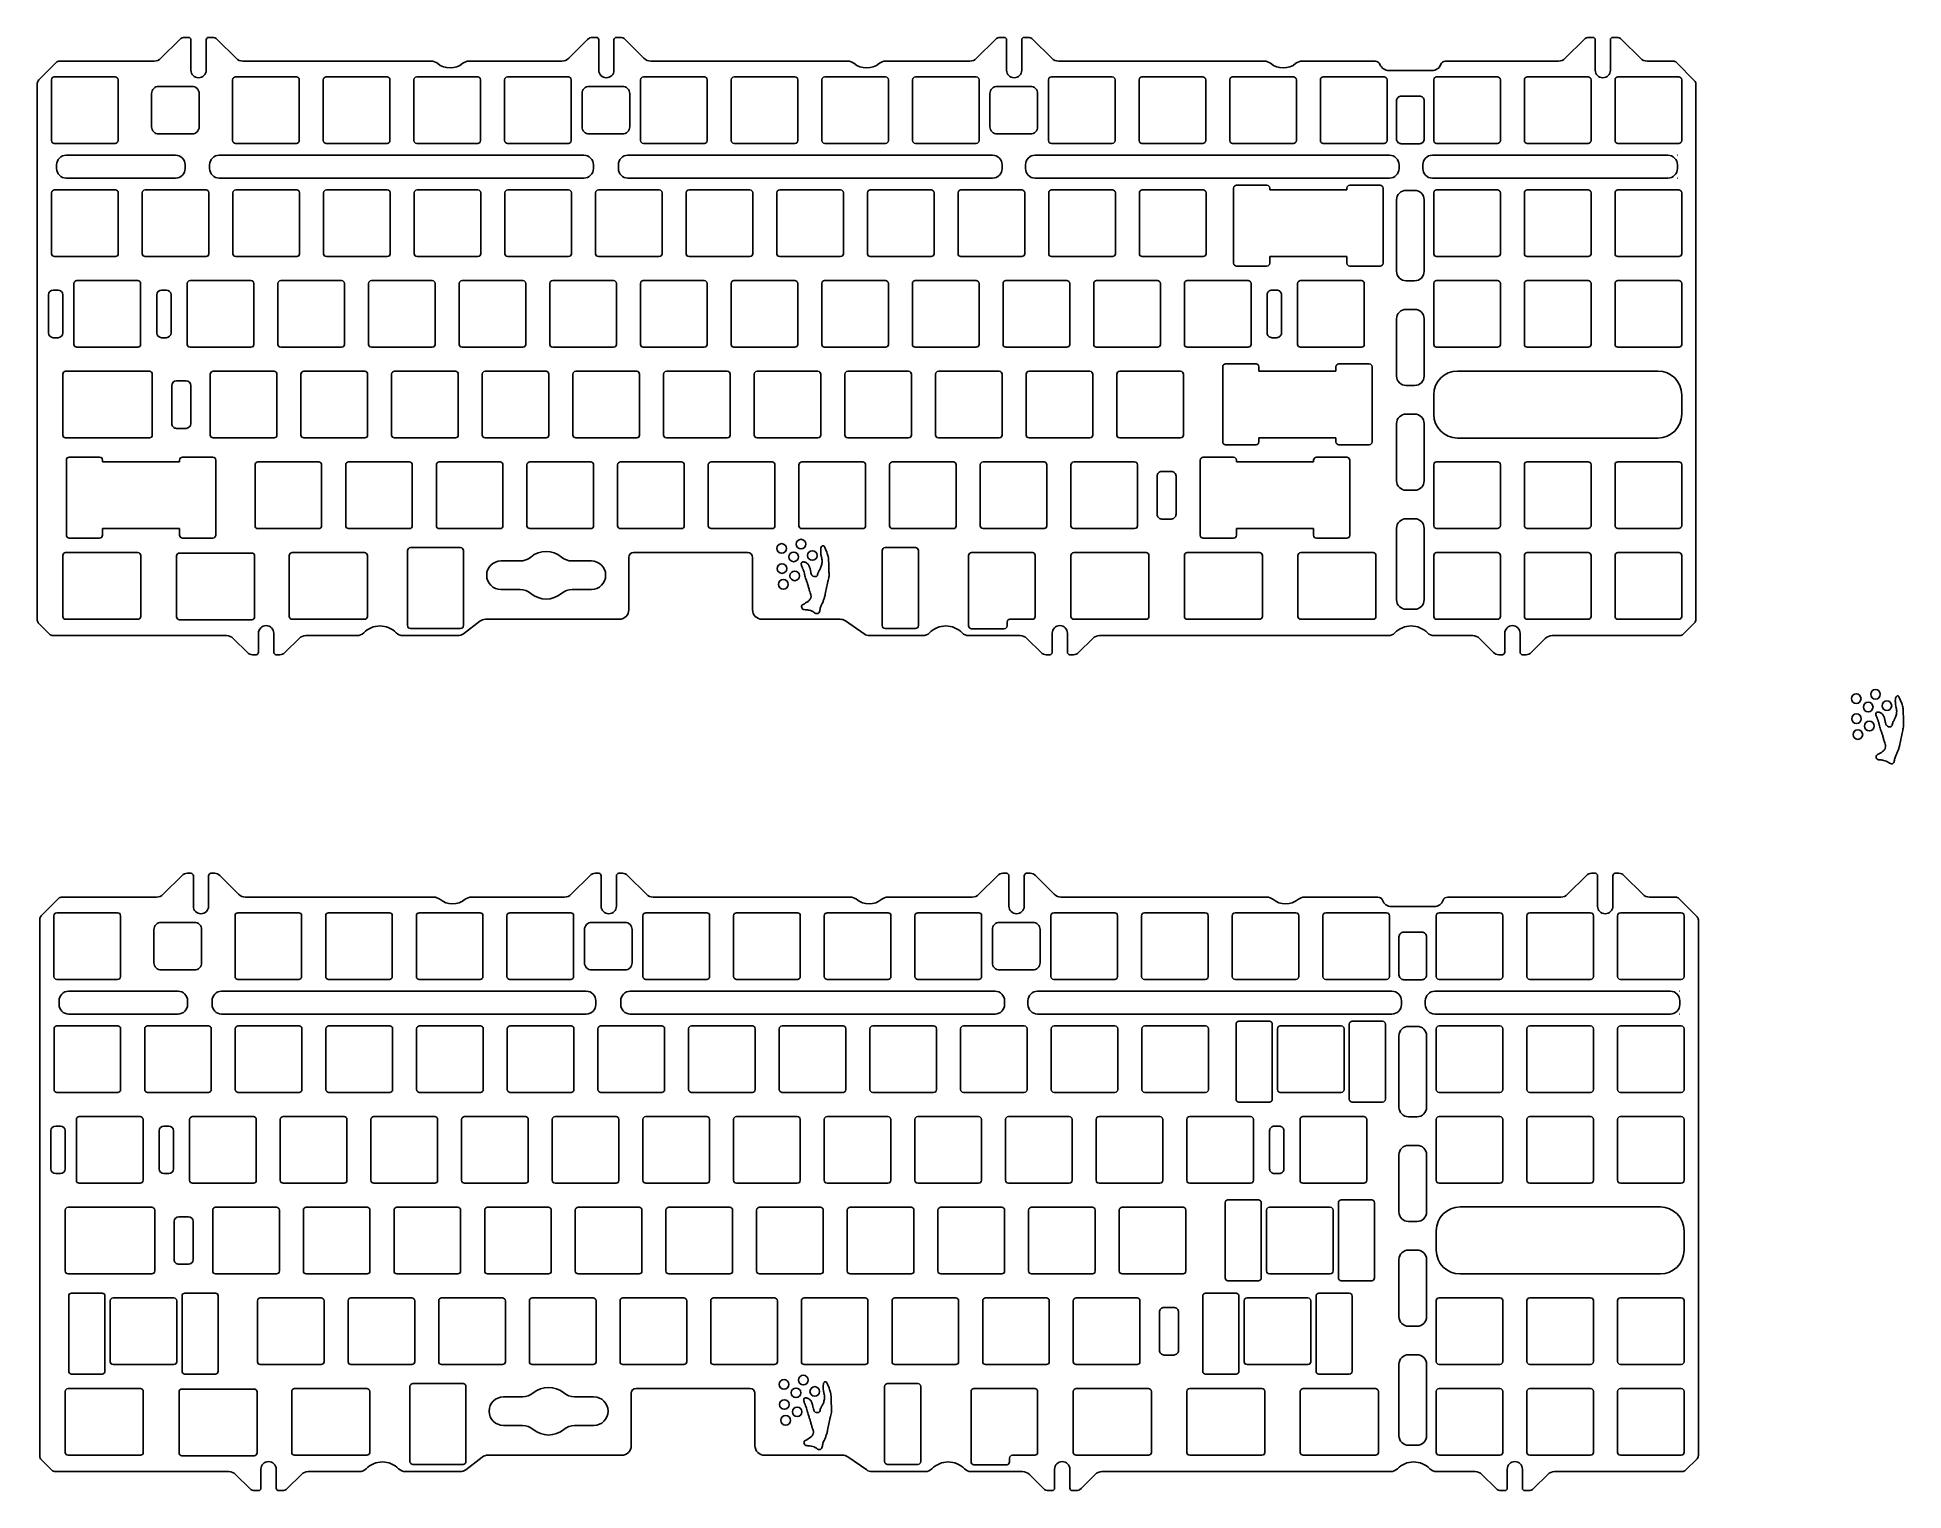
# Model space of a CAD drawing. Extents: x 825 to 1217, y 185 to 491.
import ezdxf

# ---------------------------------------------------------------- set-up
doc = ezdxf.new("R2010")
doc.units = 0
doc.header["$MEASUREMENT"] = 0
doc.layers.get('0').update_dxf_attribs({"linetype": 'CONTINUOUS'})

msp = doc.modelspace()

# ---------------------------------------------------------------- linework, layer by layer
for p, q in [((1084.21, 458.68), (1100.41, 458.68)), ((1084.21, 444.68), (1100.41, 444.68)), ((1081.91, 420.58), (1098.11, 420.58)), ((1081.91, 406.58), (1098.11, 406.58)), ((838.91, 401.53), (855.11, 401.53)), ((1077.21, 401.53), (1093.41, 401.53)), ((838.91, 387.53), (855.11, 387.53)), ((1077.21, 387.53), (1093.41, 387.53))]:
    msp.add_line(p, q)
for points in [[(851.18, 486.32), (855.15, 490.29)], [(856.21, 490.73), (856.26, 490.73)], [(856.26, 490.73), (856.99, 490.73)], [(861.19, 490.73), (861.92, 490.73)], [(861.92, 490.73), (861.97, 490.73)], [(863.03, 490.29), (867, 486.32)], [(936.88, 486.32), (940.85, 490.29)], [(941.91, 490.73), (941.96, 490.73)], [(941.96, 490.73), (942.69, 490.73)], [(946.89, 490.73), (947.62, 490.73)], [(947.62, 490.73), (947.67, 490.73)], [(948.73, 490.29), (952.7, 486.32)], [(1022.58, 486.32), (1026.55, 490.29)], [(1027.61, 490.73), (1028.39, 490.73)], [(1032.59, 490.73), (1033.37, 490.73)], [(1034.43, 490.29), (1038.4, 486.32)], [(1146.28, 486.32), (1150.25, 490.29)], [(1151.31, 490.73), (1152.09, 490.73)], [(1156.29, 490.73), (1157.07, 490.73)], [(1158.13, 490.29), (1162.1, 486.32)], [(857.49, 490.23), (857.49, 483.83)], [(860.69, 483.83), (860.69, 490.23)], [(943.19, 490.23), (943.19, 483.83)], [(946.39, 483.83), (946.39, 490.23)], [(1028.89, 490.23), (1028.89, 483.83)], [(1032.09, 483.83), (1032.09, 490.23)], [(1152.59, 490.23), (1152.59, 483.83)], [(1155.79, 483.83), (1155.79, 490.23)], [(825.5, 481.77), (829.17, 485.44)], [(841.58, 482.43), (828.78, 482.43)], [(829.87, 485.73), (849.76, 485.73)], [(879.65, 482.43), (866.85, 482.43)], [(868.42, 485.73), (908, 485.73)], [(898.7, 482.43), (885.9, 482.43)], [(917.75, 482.43), (904.95, 482.43)], [(915.9, 485.73), (935.46, 485.73)], [(936.8, 482.43), (924, 482.43)], [(965.38, 482.43), (952.58, 482.43)], [(954.12, 485.73), (995.54, 485.73)], [(984.43, 482.43), (971.63, 482.43)], [(1003.48, 482.43), (990.68, 482.43)], [(1003.44, 485.73), (1021.16, 485.73)], [(1022.53, 482.43), (1009.73, 482.43)], [(1051.1, 482.43), (1038.3, 482.43)], [(1039.82, 485.73), (1083.08, 485.73)], [(1070.15, 482.43), (1057.35, 482.43)], [(1089.2, 482.43), (1076.4, 482.43)], [(1090.98, 485.73), (1106.42, 485.73)], [(1108.25, 482.43), (1095.45, 482.43)], [(1109.25, 483.73), (1118.25, 483.73)], [(1132.07, 482.43), (1119.27, 482.43)], [(1121.08, 485.73), (1144.86, 485.73)], [(1151.12, 482.43), (1138.32, 482.43)], [(1170.17, 482.43), (1157.37, 482.43)], [(1163.52, 485.73), (1168.96, 485.73)], [(1169.66, 485.44), (1173.48, 481.62)], [(825.21, 368.3), (825.21, 481.07)], [(828.18, 481.83), (828.18, 469.03)], [(842.18, 469.03), (842.18, 481.83)], [(849.22, 478.93), (849.22, 471.93)], [(857.72, 480.43), (850.72, 480.43)], [(859.22, 471.93), (859.22, 478.93)], [(866.25, 481.83), (866.25, 469.03)], [(880.25, 469.03), (880.25, 481.83)], [(885.3, 481.83), (885.3, 469.03)], [(899.3, 469.03), (899.3, 481.83)], [(904.35, 481.83), (904.35, 469.03)], [(918.35, 469.03), (918.35, 481.83)], [(923.4, 481.83), (923.4, 469.03)], [(937.4, 469.03), (937.4, 481.83)], [(939.69, 478.93), (939.69, 471.93)], [(948.19, 480.43), (941.19, 480.43)], [(949.69, 471.93), (949.69, 478.93)], [(951.98, 481.83), (951.98, 469.03)], [(965.98, 469.03), (965.98, 481.83)], [(971.03, 481.83), (971.03, 469.03)], [(985.03, 469.03), (985.03, 481.83)], [(990.08, 481.83), (990.08, 469.03)], [(1004.08, 469.03), (1004.08, 481.83)], [(1009.13, 481.83), (1009.13, 469.03)], [(1023.13, 469.03), (1023.13, 481.83)], [(1025.41, 478.93), (1025.41, 471.93)], [(1033.91, 480.43), (1026.91, 480.43)], [(1035.41, 471.93), (1035.41, 478.93)], [(1037.7, 481.83), (1037.7, 469.03)], [(1051.7, 469.03), (1051.7, 481.83)], [(1056.75, 481.83), (1056.75, 469.03)], [(1070.75, 469.03), (1070.75, 481.83)], [(1075.8, 481.83), (1075.8, 469.03)], [(1089.8, 469.03), (1089.8, 481.83)], [(1094.85, 481.83), (1094.85, 469.03)], [(1108.85, 469.03), (1108.85, 481.83)], [(1118.67, 481.83), (1118.67, 469.03)], [(1132.67, 469.03), (1132.67, 481.83)], [(1137.72, 481.83), (1137.72, 469.03)], [(1151.72, 469.03), (1151.72, 481.83)], [(1156.77, 481.83), (1156.77, 469.03)], [(1170.77, 469.03), (1170.77, 481.83)], [(1173.77, 480.92), (1173.77, 368.45)], [(1110.85, 469.38), (1110.85, 477.38)], [(1111.85, 478.38), (1115.65, 478.38)], [(1116.65, 477.38), (1116.65, 469.38)], [(828.78, 468.43), (841.58, 468.43)], [(850.72, 470.43), (857.72, 470.43)], [(866.85, 468.43), (879.65, 468.43)], [(885.9, 468.43), (898.7, 468.43)], [(904.95, 468.43), (917.75, 468.43)], [(924, 468.43), (936.8, 468.43)], [(941.19, 470.43), (948.19, 470.43)], [(952.58, 468.43), (965.38, 468.43)], [(971.63, 468.43), (984.43, 468.43)], [(990.68, 468.43), (1003.48, 468.43)], [(1009.73, 468.43), (1022.53, 468.43)], [(1026.91, 470.43), (1033.91, 470.43)], [(1038.3, 468.43), (1051.1, 468.43)], [(1057.35, 468.43), (1070.15, 468.43)], [(1076.4, 468.43), (1089.2, 468.43)], [(1095.45, 468.43), (1108.25, 468.43)], [(1115.65, 468.38), (1111.85, 468.38)], [(1119.27, 468.43), (1132.07, 468.43)], [(1138.32, 468.43), (1151.12, 468.43)], [(1157.37, 468.43), (1170.17, 468.43)], [(829.27, 463.96), (829.27, 463.16)], [(854.27, 465.96), (831.27, 465.96)], [(856.27, 463.16), (856.27, 463.96)], [(861.42, 463.96), (861.42, 463.16)], [(940.07, 465.96), (863.42, 465.96)], [(942.07, 463.16), (942.07, 463.96)], [(947.31, 463.16), (947.31, 463.96)], [(949.31, 465.96), (1025.96, 465.96)], [(1027.96, 463.96), (1027.96, 463.16)], [(1032.87, 463.96), (1032.87, 463.16)], [(1109.37, 465.96), (1034.87, 465.96)], [(1111.37, 463.16), (1111.37, 463.96)], [(1116.37, 463.96), (1116.37, 463.16)], [(1167.87, 465.96), (1118.37, 465.96)], [(1169.87, 463.16), (1169.87, 463.96)], [(831.27, 461.16), (854.27, 461.16)], [(863.42, 461.16), (940.07, 461.16)], [(1025.96, 461.16), (949.31, 461.16)], [(1034.87, 461.16), (1109.37, 461.16)], [(1076.61, 443.26), (1076.61, 459.06)], [(1077.21, 459.66), (1083.61, 459.66)], [(1084.21, 459.06), (1084.21, 458.68)], [(1100.41, 459.06), (1100.41, 458.68)], [(1107.41, 459.66), (1101.01, 459.66)], [(1108.01, 443.26), (1108.01, 459.06)], [(1118.37, 461.16), (1167.87, 461.16)], [(828.21, 458.08), (828.21, 445.28)], [(841.61, 458.68), (828.81, 458.68)], [(842.21, 445.28), (842.21, 458.08)], [(847.26, 458.08), (847.26, 445.28)], [(860.66, 458.68), (847.86, 458.68)], [(861.26, 445.28), (861.26, 458.08)], [(866.31, 458.08), (866.31, 445.28)], [(879.71, 458.68), (866.91, 458.68)], [(880.31, 445.28), (880.31, 458.08)], [(885.36, 458.08), (885.36, 445.28)], [(898.76, 458.68), (885.96, 458.68)], [(899.36, 445.28), (899.36, 458.08)], [(904.41, 458.08), (904.41, 445.28)], [(917.81, 458.68), (905.01, 458.68)], [(918.41, 445.28), (918.41, 458.08)], [(923.46, 458.08), (923.46, 445.28)], [(936.86, 458.68), (924.06, 458.68)], [(937.46, 445.28), (937.46, 458.08)], [(942.51, 458.08), (942.51, 445.28)], [(955.91, 458.68), (943.11, 458.68)], [(956.51, 445.28), (956.51, 458.08)], [(961.56, 458.08), (961.56, 445.28)], [(974.96, 458.68), (962.16, 458.68)], [(975.56, 445.28), (975.56, 458.08)], [(980.61, 458.08), (980.61, 445.28)], [(994.01, 458.68), (981.21, 458.68)], [(994.61, 445.28), (994.61, 458.08)], [(999.66, 458.08), (999.66, 445.28)], [(1013.06, 458.68), (1000.26, 458.68)], [(1013.66, 445.28), (1013.66, 458.08)], [(1018.71, 458.08), (1018.71, 445.28)], [(1032.11, 458.68), (1019.31, 458.68)], [(1032.71, 445.28), (1032.71, 458.08)], [(1037.76, 458.08), (1037.76, 445.28)], [(1051.16, 458.68), (1038.36, 458.68)], [(1051.76, 445.28), (1051.76, 458.08)], [(1056.81, 458.08), (1056.81, 445.28)], [(1070.21, 458.68), (1057.41, 458.68)], [(1070.81, 445.28), (1070.81, 458.08)], [(1110.85, 441.58), (1110.85, 456.58)], [(1112.85, 458.58), (1114.65, 458.58)], [(1116.65, 456.58), (1116.65, 441.58)], [(1118.67, 458.08), (1118.67, 445.28)], [(1132.07, 458.68), (1119.27, 458.68)], [(1132.67, 445.28), (1132.67, 458.08)], [(1137.72, 458.08), (1137.72, 445.28)], [(1151.12, 458.68), (1138.32, 458.68)], [(1151.72, 445.28), (1151.72, 458.08)], [(1156.77, 458.08), (1156.77, 445.28)], [(1170.17, 458.68), (1157.37, 458.68)], [(1170.77, 445.28), (1170.77, 458.08)], [(828.81, 444.68), (841.61, 444.68)], [(847.86, 444.68), (860.66, 444.68)], [(866.91, 444.68), (879.71, 444.68)], [(885.96, 444.68), (898.76, 444.68)], [(905.01, 444.68), (917.81, 444.68)], [(924.06, 444.68), (936.86, 444.68)], [(943.11, 444.68), (955.91, 444.68)], [(962.16, 444.68), (974.96, 444.68)], [(981.21, 444.68), (994.01, 444.68)], [(1000.26, 444.68), (1013.06, 444.68)], [(1019.31, 444.68), (1032.11, 444.68)], [(1038.36, 444.68), (1051.16, 444.68)], [(1057.41, 444.68), (1070.21, 444.68)], [(1084.21, 444.68), (1084.21, 443.26)], [(1100.41, 444.68), (1100.41, 443.26)], [(1119.27, 444.68), (1132.07, 444.68)], [(1138.32, 444.68), (1151.12, 444.68)], [(1157.37, 444.68), (1170.17, 444.68)], [(846.31, 439.63), (833.51, 439.63)], [(870.11, 439.63), (857.31, 439.63)], [(889.16, 439.63), (876.36, 439.63)], [(908.21, 439.63), (895.41, 439.63)], [(927.26, 439.63), (914.46, 439.63)], [(946.31, 439.63), (933.51, 439.63)], [(965.36, 439.63), (952.56, 439.63)], [(984.41, 439.63), (971.61, 439.63)], [(1003.46, 439.63), (990.66, 439.63)], [(1022.51, 439.63), (1009.71, 439.63)], [(1041.56, 439.63), (1028.76, 439.63)], [(1060.61, 439.63), (1047.81, 439.63)], [(1079.66, 439.63), (1066.86, 439.63)], [(1083.61, 442.66), (1077.21, 442.66)], [(1103.46, 439.63), (1090.66, 439.63)], [(1101.01, 442.66), (1107.41, 442.66)], [(1114.65, 439.58), (1112.85, 439.58)], [(1132.07, 439.63), (1119.27, 439.63)], [(1151.12, 439.63), (1138.32, 439.63)], [(1170.17, 439.63), (1157.37, 439.63)], [(827.56, 436.63), (827.56, 428.63)], [(829.56, 437.63), (828.56, 437.63)], [(830.56, 428.63), (830.56, 436.63)], [(832.91, 439.03), (832.91, 426.23)], [(846.91, 426.23), (846.91, 439.03)], [(850.31, 428.63), (850.31, 436.63)], [(851.31, 437.63), (852.31, 437.63)], [(853.31, 436.63), (853.31, 428.63)], [(856.71, 439.03), (856.71, 426.23)], [(870.71, 426.23), (870.71, 439.03)], [(875.76, 439.03), (875.76, 426.23)], [(889.76, 426.23), (889.76, 439.03)], [(894.81, 439.03), (894.81, 426.23)], [(908.81, 426.23), (908.81, 439.03)], [(913.86, 439.03), (913.86, 426.23)], [(927.86, 426.23), (927.86, 439.03)], [(932.91, 439.03), (932.91, 426.23)], [(946.91, 426.23), (946.91, 439.03)], [(951.96, 439.03), (951.96, 426.23)], [(965.96, 426.23), (965.96, 439.03)], [(971.01, 439.03), (971.01, 426.23)], [(985.01, 426.23), (985.01, 439.03)], [(990.06, 439.03), (990.06, 426.23)], [(1004.06, 426.23), (1004.06, 439.03)], [(1009.11, 439.03), (1009.11, 426.23)], [(1023.11, 426.23), (1023.11, 439.03)], [(1028.16, 439.03), (1028.16, 426.23)], [(1042.16, 426.23), (1042.16, 439.03)], [(1047.21, 439.03), (1047.21, 426.23)], [(1061.21, 426.23), (1061.21, 439.03)], [(1066.26, 439.03), (1066.26, 426.23)], [(1080.26, 426.23), (1080.26, 439.03)], [(1083.66, 428.63), (1083.66, 436.63)], [(1084.66, 437.63), (1085.66, 437.63)], [(1086.66, 436.63), (1086.66, 428.63)], [(1090.06, 439.03), (1090.06, 426.23)], [(1104.06, 426.23), (1104.06, 439.03)], [(1118.67, 439.03), (1118.67, 426.23)], [(1132.67, 426.23), (1132.67, 439.03)], [(1137.72, 439.03), (1137.72, 426.23)], [(1151.72, 426.23), (1151.72, 439.03)], [(1156.77, 439.03), (1156.77, 426.23)], [(1170.77, 426.23), (1170.77, 439.03)], [(1110.85, 419.58), (1110.85, 431.58)], [(1112.85, 433.58), (1114.65, 433.58)], [(1116.65, 431.58), (1116.65, 419.58)], [(828.56, 427.63), (829.56, 427.63)], [(852.31, 427.63), (851.31, 427.63)], [(1085.66, 427.63), (1084.66, 427.63)], [(833.51, 425.63), (846.31, 425.63)], [(857.31, 425.63), (870.11, 425.63)], [(876.36, 425.63), (889.16, 425.63)], [(895.41, 425.63), (908.21, 425.63)], [(914.46, 425.63), (927.26, 425.63)], [(933.51, 425.63), (946.31, 425.63)], [(952.56, 425.63), (965.36, 425.63)], [(971.61, 425.63), (984.41, 425.63)], [(990.66, 425.63), (1003.46, 425.63)], [(1009.71, 425.63), (1022.51, 425.63)], [(1028.76, 425.63), (1041.56, 425.63)], [(1047.81, 425.63), (1060.61, 425.63)], [(1066.86, 425.63), (1079.66, 425.63)], [(1090.66, 425.63), (1103.46, 425.63)], [(1119.27, 425.63), (1132.07, 425.63)], [(1138.32, 425.63), (1151.12, 425.63)], [(1157.37, 425.63), (1170.17, 425.63)], [(830.56, 419.98), (830.56, 407.18)], [(848.76, 420.58), (831.16, 420.58)], [(849.36, 407.18), (849.36, 419.98)], [(861.56, 419.98), (861.56, 407.18)], [(874.96, 420.58), (862.16, 420.58)], [(875.56, 407.18), (875.56, 419.98)], [(880.61, 419.98), (880.61, 407.18)], [(894.01, 420.58), (881.21, 420.58)], [(894.61, 407.18), (894.61, 419.98)], [(899.66, 419.98), (899.66, 407.18)], [(913.06, 420.58), (900.26, 420.58)], [(913.66, 407.18), (913.66, 419.98)], [(918.71, 419.98), (918.71, 407.18)], [(932.11, 420.58), (919.31, 420.58)], [(932.71, 407.18), (932.71, 419.98)], [(937.76, 419.98), (937.76, 407.18)], [(951.16, 420.58), (938.36, 420.58)], [(951.76, 407.18), (951.76, 419.98)], [(956.81, 419.98), (956.81, 407.18)], [(970.21, 420.58), (957.41, 420.58)], [(970.81, 407.18), (970.81, 419.98)], [(975.86, 419.98), (975.86, 407.18)], [(989.26, 420.58), (976.46, 420.58)], [(989.86, 407.18), (989.86, 419.98)], [(994.91, 419.98), (994.91, 407.18)], [(1008.31, 420.58), (995.51, 420.58)], [(1008.91, 407.18), (1008.91, 419.98)], [(1013.96, 419.98), (1013.96, 407.18)], [(1027.36, 420.58), (1014.56, 420.58)], [(1027.96, 407.18), (1027.96, 419.98)], [(1033.01, 419.98), (1033.01, 407.18)], [(1046.41, 420.58), (1033.61, 420.58)], [(1047.01, 407.18), (1047.01, 419.98)], [(1052.06, 419.98), (1052.06, 407.18)], [(1065.46, 420.58), (1052.66, 420.58)], [(1066.06, 407.18), (1066.06, 419.98)], [(1074.31, 405.73), (1074.31, 421.53)], [(1074.91, 422.13), (1081.31, 422.13)], [(1081.91, 421.53), (1081.91, 420.58)], [(1098.11, 421.53), (1098.11, 420.58)], [(1105.11, 422.13), (1098.71, 422.13)], [(1105.71, 405.73), (1105.71, 421.53)], [(1123.67, 420.63), (1165.77, 420.63)], [(853.46, 409.58), (853.46, 417.58)], [(854.46, 418.58), (856.46, 418.58)], [(857.46, 417.58), (857.46, 409.58)], [(1114.65, 417.58), (1112.85, 417.58)], [(1118.67, 411.55), (1118.67, 415.63)], [(1170.77, 415.63), (1170.77, 411.55)], [(856.46, 408.58), (854.46, 408.58)], [(1110.85, 397.58), (1110.85, 409.58)], [(1112.85, 411.58), (1114.65, 411.58)], [(1116.65, 409.58), (1116.65, 397.58)], [(831.16, 406.58), (848.76, 406.58)], [(862.16, 406.58), (874.96, 406.58)], [(881.21, 406.58), (894.01, 406.58)], [(900.26, 406.58), (913.06, 406.58)], [(919.31, 406.58), (932.11, 406.58)], [(938.36, 406.58), (951.16, 406.58)], [(957.41, 406.58), (970.21, 406.58)], [(976.46, 406.58), (989.26, 406.58)], [(995.51, 406.58), (1008.31, 406.58)], [(1014.56, 406.58), (1027.36, 406.58)], [(1033.61, 406.58), (1046.41, 406.58)], [(1052.66, 406.58), (1065.46, 406.58)], [(1081.31, 405.13), (1074.91, 405.13)], [(1081.91, 406.58), (1081.91, 405.73)], [(1098.11, 406.58), (1098.11, 405.73)], [(1098.71, 405.13), (1105.11, 405.13)], [(1165.77, 406.55), (1123.67, 406.55)], [(831.31, 386.13), (831.31, 401.93)], [(831.91, 402.53), (838.31, 402.53)], [(838.91, 401.93), (838.91, 401.53)], [(855.11, 401.93), (855.11, 401.53)], [(862.11, 402.53), (855.71, 402.53)], [(862.71, 386.13), (862.71, 401.93)], [(870.96, 400.93), (870.96, 388.13)], [(884.36, 401.53), (871.56, 401.53)], [(884.96, 388.13), (884.96, 400.93)], [(890.01, 400.93), (890.01, 388.13)], [(903.41, 401.53), (890.61, 401.53)], [(904.01, 388.13), (904.01, 400.93)], [(909.06, 400.93), (909.06, 388.13)], [(922.46, 401.53), (909.66, 401.53)], [(923.06, 388.13), (923.06, 400.93)], [(928.11, 400.93), (928.11, 388.13)], [(941.51, 401.53), (928.71, 401.53)], [(942.11, 388.13), (942.11, 400.93)], [(947.16, 400.93), (947.16, 388.13)], [(960.56, 401.53), (947.76, 401.53)], [(961.16, 388.13), (961.16, 400.93)], [(966.21, 400.93), (966.21, 388.13)], [(979.61, 401.53), (966.81, 401.53)], [(980.21, 388.13), (980.21, 400.93)], [(985.26, 400.93), (985.26, 388.13)], [(998.66, 401.53), (985.86, 401.53)], [(999.26, 388.13), (999.26, 400.93)], [(1004.31, 400.93), (1004.31, 388.13)], [(1017.71, 401.53), (1004.91, 401.53)], [(1018.31, 388.13), (1018.31, 400.93)], [(1023.36, 400.93), (1023.36, 388.13)], [(1036.76, 401.53), (1023.96, 401.53)], [(1037.36, 388.13), (1037.36, 400.93)], [(1042.41, 400.93), (1042.41, 388.13)], [(1055.81, 401.53), (1043.01, 401.53)], [(1056.41, 388.13), (1056.41, 400.93)], [(1069.61, 386.11), (1069.61, 401.91)], [(1070.21, 402.51), (1076.61, 402.51)], [(1077.21, 401.91), (1077.21, 401.53)], [(1093.41, 401.91), (1093.41, 401.53)], [(1100.41, 402.51), (1094.01, 402.51)], [(1101.01, 386.11), (1101.01, 401.91)], [(1118.67, 388.15), (1118.67, 400.95)], [(1119.27, 401.55), (1132.07, 401.55)], [(1132.67, 400.95), (1132.67, 388.15)], [(1137.72, 388.15), (1137.72, 400.95)], [(1138.32, 401.55), (1151.12, 401.55)], [(1151.72, 400.95), (1151.72, 388.15)], [(1156.77, 388.15), (1156.77, 400.95)], [(1157.37, 401.55), (1170.17, 401.55)], [(1170.77, 400.95), (1170.77, 388.15)], [(1060.51, 390.53), (1060.51, 398.53)], [(1061.51, 399.53), (1063.51, 399.53)], [(1064.51, 398.53), (1064.51, 390.53)], [(1114.65, 395.58), (1112.85, 395.58)], [(1063.51, 389.53), (1061.51, 389.53)], [(1114.65, 389.58), (1112.85, 389.58)], [(838.31, 385.53), (831.91, 385.53)], [(838.91, 387.53), (838.91, 386.13)], [(855.11, 387.53), (855.11, 386.13)], [(855.71, 385.53), (862.11, 385.53)], [(871.56, 387.53), (884.36, 387.53)], [(890.61, 387.53), (903.41, 387.53)], [(909.66, 387.53), (922.46, 387.53)], [(928.71, 387.53), (941.51, 387.53)], [(947.76, 387.53), (960.56, 387.53)], [(966.81, 387.53), (979.61, 387.53)], [(985.86, 387.53), (998.66, 387.53)], [(1004.91, 387.53), (1017.71, 387.53)], [(1023.96, 387.53), (1036.76, 387.53)], [(1043.01, 387.53), (1055.81, 387.53)], [(1076.61, 385.51), (1070.21, 385.51)], [(1077.21, 387.53), (1077.21, 386.11)], [(1093.41, 387.53), (1093.41, 386.11)], [(1094.01, 385.51), (1100.41, 385.51)], [(1110.85, 387.58), (1110.85, 372.58)], [(1116.65, 372.58), (1116.65, 387.58)], [(1132.07, 387.55), (1119.27, 387.55)], [(1151.12, 387.55), (1138.32, 387.55)], [(1170.17, 387.55), (1157.37, 387.55)], [(830.56, 369.08), (830.56, 381.88)], [(831.16, 382.48), (846.36, 382.48)], [(846.96, 381.88), (846.96, 369.08)], [(854.48, 368.98), (854.48, 381.78)], [(855.08, 382.38), (870.28, 382.38)], [(870.88, 381.78), (870.88, 368.98)], [(878.16, 369.08), (878.16, 381.88)], [(878.76, 382.48), (893.96, 382.48)], [(894.56, 381.88), (894.56, 369.08)], [(903.01, 382.93), (903.01, 367.13)], [(914.16, 383.53), (903.61, 383.53)], [(914.76, 367.13), (914.76, 382.93)], [(926.66, 380.73), (922.64, 380.73)], [(941.64, 380.73), (937.61, 380.73)], [(949.51, 381.48), (949.51, 370.48)], [(974.51, 382.48), (950.51, 382.48)], [(975.51, 370.48), (975.51, 381.48)], [(1002.76, 382.93), (1002.76, 367.13)], [(1009.76, 383.53), (1003.36, 383.53)], [(1010.36, 367.13), (1010.36, 382.93)], [(1020.91, 367.08), (1020.91, 381.88)], [(1021.51, 382.48), (1034.31, 382.48)], [(1034.91, 381.88), (1034.91, 369.08)], [(1042.41, 381.88), (1042.41, 369.08)], [(1058.21, 382.48), (1043.01, 382.48)], [(1058.81, 369.08), (1058.81, 381.88)], [(1066.26, 381.88), (1066.26, 369.08)], [(1082.06, 382.48), (1066.86, 382.48)], [(1082.66, 369.08), (1082.66, 381.88)], [(1090.11, 381.88), (1090.11, 369.08)], [(1105.91, 382.48), (1090.71, 382.48)], [(1106.51, 369.08), (1106.51, 381.88)], [(1118.67, 369.08), (1118.67, 381.88)], [(1119.27, 382.48), (1132.07, 382.48)], [(1132.67, 381.88), (1132.67, 369.08)], [(1137.72, 369.08), (1137.72, 381.88)], [(1138.32, 382.48), (1151.12, 382.48)], [(1151.72, 381.88), (1151.72, 369.08)], [(1156.77, 369.08), (1156.77, 381.88)], [(1157.37, 382.48), (1170.17, 382.48)], [(1170.77, 381.88), (1170.77, 369.08)], [(922.64, 374.73), (926.66, 374.73)], [(937.61, 374.73), (941.64, 374.73)], [(1112.85, 370.58), (1114.65, 370.58)], [(827.77, 365.32), (825.5, 367.59)], [(864.96, 365.03), (828.47, 365.03)], [(846.36, 368.48), (831.16, 368.48)], [(870.28, 368.38), (855.08, 368.38)], [(871.69, 365.53), (871.69, 361.53)], [(874.89, 361.53), (874.89, 365.53)], [(893.96, 368.48), (878.76, 368.48)], [(892.38, 365.03), (881.62, 365.03)], [(913.53, 365.03), (902.05, 365.03)], [(903.61, 366.53), (914.16, 366.53)], [(918.17, 368.07), (914.75, 365.44)], [(947.51, 368.48), (919.39, 368.48)], [(993.89, 368.48), (977.51, 368.48)], [(999, 365.38), (995.02, 368.13)], [(1011.28, 365.03), (1000.13, 365.03)], [(1003.36, 366.53), (1009.76, 366.53)], [(1031.76, 365.03), (1020.95, 365.03)], [(1028.41, 366.48), (1021.51, 366.48)], [(1029.01, 367.88), (1029.01, 367.08)], [(1034.31, 368.48), (1029.61, 368.48)], [(1038.49, 365.53), (1038.49, 361.53)], [(1041.69, 361.53), (1041.69, 365.53)], [(1043.01, 368.48), (1058.21, 368.48)], [(1109.08, 365.03), (1048.42, 365.03)], [(1066.86, 368.48), (1082.06, 368.48)], [(1090.71, 368.48), (1105.91, 368.48)], [(1126.86, 365.03), (1118.75, 365.03)], [(1132.07, 368.48), (1119.27, 368.48)], [(1133.59, 365.53), (1133.59, 361.53)], [(1136.79, 361.53), (1136.79, 365.53)], [(1151.12, 368.48), (1138.32, 368.48)], [(1170.36, 365.03), (1143.52, 365.03)], [(1170.17, 368.48), (1157.37, 368.48)], [(1173.48, 367.74), (1171.06, 365.32)], [(869.35, 361.47), (866.38, 364.45)], [(871.19, 361.03), (870.41, 361.03)], [(876.17, 361.03), (875.39, 361.03)], [(880.2, 364.45), (877.23, 361.47)], [(1036.15, 361.47), (1033.18, 364.45)], [(1037.99, 361.03), (1037.21, 361.03)], [(1042.97, 361.03), (1042.19, 361.03)], [(1047, 364.45), (1044.03, 361.47)], [(1131.25, 361.47), (1128.28, 364.45)], [(1132.36, 361.03), (1132.31, 361.03)], [(1133.09, 361.03), (1132.36, 361.03)], [(1138.02, 361.03), (1137.29, 361.03)], [(1138.07, 361.03), (1138.02, 361.03)], [(1142.1, 364.45), (1139.13, 361.47)], [(851.69, 310.69), (855.66, 314.66)], [(856.72, 315.1), (856.77, 315.1)], [(856.77, 315.1), (857.5, 315.1)], [(858, 314.6), (858, 308.2)], [(861.2, 308.2), (861.2, 314.6)], [(861.7, 315.1), (862.43, 315.1)], [(862.43, 315.1), (862.48, 315.1)], [(863.54, 314.66), (867.51, 310.69)], [(937.39, 310.69), (941.36, 314.66)], [(942.42, 315.1), (942.47, 315.1)], [(942.47, 315.1), (943.2, 315.1)], [(943.7, 314.6), (943.7, 308.2)], [(946.9, 308.2), (946.9, 314.6)], [(947.4, 315.1), (948.13, 315.1)], [(948.13, 315.1), (948.18, 315.1)], [(949.24, 314.66), (953.21, 310.69)], [(1023.09, 310.69), (1027.06, 314.66)], [(1028.12, 315.1), (1028.9, 315.1)], [(1029.4, 314.6), (1029.4, 308.2)], [(1032.6, 308.2), (1032.6, 314.6)], [(1033.1, 315.1), (1033.88, 315.1)], [(1034.94, 314.66), (1038.91, 310.69)], [(1146.79, 310.69), (1150.76, 314.66)], [(1151.82, 315.1), (1152.6, 315.1)], [(1153.1, 314.6), (1153.1, 308.2)], [(1156.3, 308.2), (1156.3, 314.6)], [(1156.8, 315.1), (1157.58, 315.1)], [(1158.64, 314.66), (1162.61, 310.69)], [(830.38, 310.1), (850.27, 310.1)], [(868.93, 310.1), (908.51, 310.1)], [(916.41, 310.1), (935.97, 310.1)], [(954.63, 310.1), (996.05, 310.1)], [(1003.95, 310.1), (1021.67, 310.1)], [(1040.33, 310.1), (1083.59, 310.1)], [(1091.49, 310.1), (1106.93, 310.1)], [(1121.59, 310.1), (1145.37, 310.1)], [(1164.03, 310.1), (1169.47, 310.1)], [(826.01, 306.14), (829.68, 309.81)], [(828.69, 306.2), (828.69, 293.4)], [(842.09, 306.8), (829.29, 306.8)], [(842.69, 293.4), (842.69, 306.2)], [(866.76, 306.2), (866.76, 293.4)], [(880.16, 306.8), (867.36, 306.8)], [(880.76, 293.4), (880.76, 306.2)], [(885.81, 306.2), (885.81, 293.4)], [(899.21, 306.8), (886.41, 306.8)], [(899.81, 293.4), (899.81, 306.2)], [(904.86, 306.2), (904.86, 293.4)], [(918.26, 306.8), (905.46, 306.8)], [(918.86, 293.4), (918.86, 306.2)], [(923.91, 306.2), (923.91, 293.4)], [(937.31, 306.8), (924.51, 306.8)], [(937.91, 293.4), (937.91, 306.2)], [(952.48, 306.2), (952.48, 293.4)], [(965.88, 306.8), (953.08, 306.8)], [(966.48, 293.4), (966.48, 306.2)], [(971.53, 306.2), (971.53, 293.4)], [(984.94, 306.8), (972.13, 306.8)], [(985.54, 293.4), (985.54, 306.2)], [(990.59, 306.2), (990.59, 293.4)], [(1003.99, 306.8), (991.19, 306.8)], [(1004.59, 293.4), (1004.59, 306.2)], [(1009.64, 306.2), (1009.64, 293.4)], [(1023.04, 306.8), (1010.24, 306.8)], [(1023.64, 293.4), (1023.64, 306.2)], [(1038.21, 306.2), (1038.21, 293.4)], [(1051.61, 306.8), (1038.81, 306.8)], [(1052.21, 293.4), (1052.21, 306.2)], [(1057.26, 306.2), (1057.26, 293.4)], [(1070.66, 306.8), (1057.86, 306.8)], [(1071.26, 293.4), (1071.26, 306.2)], [(1076.31, 306.2), (1076.31, 293.4)], [(1089.71, 306.8), (1076.91, 306.8)], [(1090.31, 293.4), (1090.31, 306.2)], [(1095.36, 306.2), (1095.36, 293.4)], [(1108.76, 306.8), (1095.96, 306.8)], [(1109.36, 293.4), (1109.36, 306.2)], [(1109.76, 308.1), (1118.76, 308.1)], [(1119.18, 306.2), (1119.18, 293.4)], [(1132.58, 306.8), (1119.78, 306.8)], [(1133.18, 293.4), (1133.18, 306.2)], [(1138.23, 306.2), (1138.23, 293.4)], [(1151.63, 306.8), (1138.83, 306.8)], [(1152.23, 293.4), (1152.23, 306.2)], [(1157.28, 306.2), (1157.28, 293.4)], [(1170.68, 306.8), (1157.88, 306.8)], [(1170.17, 309.81), (1173.99, 305.99)], [(1171.28, 293.4), (1171.28, 306.2)], [(825.72, 192.66), (825.72, 305.44)], [(849.72, 303.3), (849.72, 296.3)], [(858.22, 304.8), (851.22, 304.8)], [(859.72, 296.3), (859.72, 303.3)], [(940.2, 303.3), (940.2, 296.3)], [(948.7, 304.8), (941.7, 304.8)], [(950.2, 296.3), (950.2, 303.3)], [(1025.92, 303.3), (1025.92, 296.3)], [(1034.42, 304.8), (1027.42, 304.8)], [(1035.92, 296.3), (1035.92, 303.3)], [(1112.36, 302.75), (1116.16, 302.75)], [(1174.28, 305.29), (1174.28, 192.81)], [(1111.36, 293.75), (1111.36, 301.75)], [(1117.16, 301.75), (1117.16, 293.75)], [(851.22, 294.8), (858.22, 294.8)], [(941.7, 294.8), (948.7, 294.8)], [(1027.42, 294.8), (1034.42, 294.8)], [(829.29, 292.8), (842.09, 292.8)], [(854.78, 290.33), (831.78, 290.33)], [(940.58, 290.33), (863.93, 290.33)], [(867.36, 292.8), (880.16, 292.8)], [(886.41, 292.8), (899.21, 292.8)], [(905.46, 292.8), (918.26, 292.8)], [(924.51, 292.8), (937.31, 292.8)], [(949.82, 290.33), (1026.47, 290.33)], [(953.08, 292.8), (965.88, 292.8)], [(972.13, 292.8), (984.94, 292.8)], [(991.19, 292.8), (1003.99, 292.8)], [(1010.24, 292.8), (1023.04, 292.8)], [(1109.88, 290.33), (1035.38, 290.33)], [(1038.81, 292.8), (1051.61, 292.8)], [(1057.86, 292.8), (1070.66, 292.8)], [(1076.91, 292.8), (1089.71, 292.8)], [(1095.96, 292.8), (1108.76, 292.8)], [(1116.16, 292.75), (1112.36, 292.75)], [(1168.38, 290.33), (1118.88, 290.33)], [(1119.78, 292.8), (1132.58, 292.8)], [(1138.83, 292.8), (1151.63, 292.8)], [(1157.88, 292.8), (1170.68, 292.8)], [(829.78, 288.33), (829.78, 287.53)], [(856.78, 287.53), (856.78, 288.33)], [(861.93, 288.33), (861.93, 287.53)], [(942.58, 287.53), (942.58, 288.33)], [(947.82, 287.53), (947.82, 288.33)], [(1028.47, 288.33), (1028.47, 287.53)], [(1033.38, 288.33), (1033.38, 287.53)], [(1111.88, 287.53), (1111.88, 288.33)], [(1116.88, 288.33), (1116.88, 287.53)], [(1170.38, 287.53), (1170.38, 288.33)], [(828.72, 282.45), (828.72, 269.65)], [(842.12, 283.05), (829.32, 283.05)], [(831.78, 285.53), (854.78, 285.53)], [(842.72, 269.65), (842.72, 282.45)], [(847.77, 282.45), (847.77, 269.65)], [(861.17, 283.05), (848.37, 283.05)], [(861.77, 269.65), (861.77, 282.45)], [(863.93, 285.53), (940.58, 285.53)], [(866.82, 282.45), (866.82, 269.65)], [(880.22, 283.05), (867.42, 283.05)], [(880.82, 269.65), (880.82, 282.45)], [(885.87, 282.45), (885.87, 269.65)], [(899.27, 283.05), (886.47, 283.05)], [(899.87, 269.65), (899.87, 282.45)], [(904.92, 282.45), (904.92, 269.65)], [(918.32, 283.05), (905.52, 283.05)], [(918.92, 269.65), (918.92, 282.45)], [(923.97, 282.45), (923.97, 269.65)], [(937.37, 283.05), (924.57, 283.05)], [(937.97, 269.65), (937.97, 282.45)], [(943.02, 282.45), (943.02, 269.65)], [(956.42, 283.05), (943.62, 283.05)], [(1026.47, 285.53), (949.82, 285.53)], [(957.02, 269.65), (957.02, 282.45)], [(962.07, 282.45), (962.07, 269.65)], [(975.47, 283.05), (962.67, 283.05)], [(976.07, 269.65), (976.07, 282.45)], [(981.12, 282.45), (981.12, 269.65)], [(994.52, 283.05), (981.72, 283.05)], [(995.12, 269.65), (995.12, 282.45)], [(1000.17, 282.45), (1000.17, 269.65)], [(1013.57, 283.05), (1000.77, 283.05)], [(1014.17, 269.65), (1014.17, 282.45)], [(1019.22, 282.45), (1019.22, 269.65)], [(1032.62, 283.05), (1019.82, 283.05)], [(1033.22, 269.65), (1033.22, 282.45)], [(1035.38, 285.53), (1109.88, 285.53)], [(1038.27, 282.45), (1038.27, 269.65)], [(1051.67, 283.05), (1038.87, 283.05)], [(1052.27, 269.65), (1052.27, 282.45)], [(1057.32, 282.45), (1057.32, 269.65)], [(1070.72, 283.05), (1057.92, 283.05)], [(1071.32, 269.65), (1071.32, 282.45)], [(1077.12, 267.63), (1077.12, 283.43)], [(1077.72, 284.03), (1084.12, 284.03)], [(1084.72, 283.43), (1084.72, 267.63)], [(1085.82, 282.45), (1085.82, 269.65)], [(1099.22, 283.05), (1086.42, 283.05)], [(1099.82, 269.65), (1099.82, 282.45)], [(1100.92, 283.43), (1100.92, 267.63)], [(1107.92, 284.03), (1101.52, 284.03)], [(1108.52, 267.63), (1108.52, 283.43)], [(1113.36, 282.95), (1115.16, 282.95)], [(1118.88, 285.53), (1168.38, 285.53)], [(1119.18, 282.45), (1119.18, 269.65)], [(1132.58, 283.05), (1119.78, 283.05)], [(1133.18, 269.65), (1133.18, 282.45)], [(1138.23, 282.45), (1138.23, 269.65)], [(1151.63, 283.05), (1138.83, 283.05)], [(1152.23, 269.65), (1152.23, 282.45)], [(1157.28, 282.45), (1157.28, 269.65)], [(1170.68, 283.05), (1157.88, 283.05)], [(1171.28, 269.65), (1171.28, 282.45)], [(1111.36, 265.95), (1111.36, 280.95)], [(1117.16, 280.95), (1117.16, 265.95)], [(829.32, 269.05), (842.12, 269.05)], [(848.37, 269.05), (861.17, 269.05)], [(867.42, 269.05), (880.22, 269.05)], [(886.47, 269.05), (899.27, 269.05)], [(905.52, 269.05), (918.32, 269.05)], [(924.57, 269.05), (937.37, 269.05)], [(943.62, 269.05), (956.42, 269.05)], [(962.67, 269.05), (975.47, 269.05)], [(981.72, 269.05), (994.52, 269.05)], [(1000.77, 269.05), (1013.57, 269.05)], [(1019.82, 269.05), (1032.62, 269.05)], [(1038.87, 269.05), (1051.67, 269.05)], [(1057.92, 269.05), (1070.72, 269.05)], [(1084.12, 267.03), (1077.72, 267.03)], [(1086.42, 269.05), (1099.22, 269.05)], [(1101.52, 267.03), (1107.92, 267.03)], [(1119.78, 269.05), (1132.58, 269.05)], [(1138.83, 269.05), (1151.63, 269.05)], [(1157.88, 269.05), (1170.68, 269.05)], [(833.42, 263.4), (833.42, 250.6)], [(846.82, 264), (834.02, 264)], [(847.42, 250.6), (847.42, 263.4)], [(857.22, 263.4), (857.22, 250.6)], [(870.62, 264), (857.82, 264)], [(871.22, 250.6), (871.22, 263.4)], [(876.27, 263.4), (876.27, 250.6)], [(889.67, 264), (876.87, 264)], [(890.27, 250.6), (890.27, 263.4)], [(895.32, 263.4), (895.32, 250.6)], [(908.72, 264), (895.92, 264)], [(909.32, 250.6), (909.32, 263.4)], [(914.37, 263.4), (914.37, 250.6)], [(927.77, 264), (914.97, 264)], [(928.37, 250.6), (928.37, 263.4)], [(933.42, 263.4), (933.42, 250.6)], [(946.82, 264), (934.02, 264)], [(947.42, 250.6), (947.42, 263.4)], [(952.47, 263.4), (952.47, 250.6)], [(965.87, 264), (953.07, 264)], [(966.47, 250.6), (966.47, 263.4)], [(971.52, 263.4), (971.52, 250.6)], [(984.92, 264), (972.12, 264)], [(985.52, 250.6), (985.52, 263.4)], [(990.57, 263.4), (990.57, 250.6)], [(1003.97, 264), (991.17, 264)], [(1004.57, 250.6), (1004.57, 263.4)], [(1009.62, 263.4), (1009.62, 250.6)], [(1023.02, 264), (1010.22, 264)], [(1023.62, 250.6), (1023.62, 263.4)], [(1028.67, 263.4), (1028.67, 250.6)], [(1042.07, 264), (1029.27, 264)], [(1042.67, 250.6), (1042.67, 263.4)], [(1047.72, 263.4), (1047.72, 250.6)], [(1061.12, 264), (1048.32, 264)], [(1061.72, 250.6), (1061.72, 263.4)], [(1066.77, 263.4), (1066.77, 250.6)], [(1080.17, 264), (1067.37, 264)], [(1080.77, 250.6), (1080.77, 263.4)], [(1090.57, 263.4), (1090.57, 250.6)], [(1103.97, 264), (1091.17, 264)], [(1104.57, 250.6), (1104.57, 263.4)], [(1115.16, 263.95), (1113.36, 263.95)], [(1119.18, 263.4), (1119.18, 250.6)], [(1132.58, 264), (1119.78, 264)], [(1133.18, 250.6), (1133.18, 263.4)], [(1138.23, 263.4), (1138.23, 250.6)], [(1151.63, 264), (1138.83, 264)], [(1152.23, 250.6), (1152.23, 263.4)], [(1157.28, 263.4), (1157.28, 250.6)], [(1170.68, 264), (1157.88, 264)], [(1171.28, 250.6), (1171.28, 263.4)], [(828.07, 261), (828.07, 253)], [(830.07, 262), (829.07, 262)], [(831.07, 253), (831.07, 261)], [(850.82, 253), (850.82, 261)], [(851.82, 262), (852.82, 262)], [(853.82, 261), (853.82, 253)], [(1084.17, 253), (1084.17, 261)], [(1085.17, 262), (1086.17, 262)], [(1087.17, 261), (1087.17, 253)], [(1111.36, 243.95), (1111.36, 255.95)], [(1113.36, 257.95), (1115.16, 257.95)], [(1117.16, 255.95), (1117.16, 243.95)], [(829.07, 252), (830.07, 252)], [(852.82, 252), (851.82, 252)], [(1086.17, 252), (1085.17, 252)], [(834.02, 250), (846.82, 250)], [(857.82, 250), (870.62, 250)], [(876.87, 250), (889.67, 250)], [(895.92, 250), (908.72, 250)], [(914.97, 250), (927.77, 250)], [(934.02, 250), (946.82, 250)], [(953.07, 250), (965.87, 250)], [(972.12, 250), (984.92, 250)], [(991.17, 250), (1003.97, 250)], [(1010.22, 250), (1023.02, 250)], [(1029.27, 250), (1042.07, 250)], [(1048.32, 250), (1061.12, 250)], [(1067.37, 250), (1080.17, 250)], [(1091.17, 250), (1103.97, 250)], [(1119.78, 250), (1132.58, 250)], [(1138.83, 250), (1151.63, 250)], [(1157.88, 250), (1170.68, 250)], [(831.07, 244.35), (831.07, 231.55)], [(849.27, 244.95), (831.67, 244.95)], [(849.87, 231.55), (849.87, 244.35)], [(862.07, 244.35), (862.07, 231.55)], [(875.47, 244.95), (862.67, 244.95)], [(876.07, 231.55), (876.07, 244.35)], [(881.12, 244.35), (881.12, 231.55)], [(894.52, 244.95), (881.72, 244.95)], [(895.12, 231.55), (895.12, 244.35)], [(900.17, 244.35), (900.17, 231.55)], [(913.57, 244.95), (900.77, 244.95)], [(914.17, 231.55), (914.17, 244.35)], [(919.22, 244.35), (919.22, 231.55)], [(932.62, 244.95), (919.82, 244.95)], [(933.22, 231.55), (933.22, 244.35)], [(938.27, 244.35), (938.27, 231.55)], [(951.67, 244.95), (938.87, 244.95)], [(952.27, 231.55), (952.27, 244.35)], [(957.32, 244.35), (957.32, 231.55)], [(970.72, 244.95), (957.92, 244.95)], [(971.32, 231.55), (971.32, 244.35)], [(976.37, 244.35), (976.37, 231.55)], [(989.77, 244.95), (976.97, 244.95)], [(990.37, 231.55), (990.37, 244.35)], [(995.42, 244.35), (995.42, 231.55)], [(1008.82, 244.95), (996.02, 244.95)], [(1009.42, 231.55), (1009.42, 244.35)], [(1014.47, 244.35), (1014.47, 231.55)], [(1027.87, 244.95), (1015.07, 244.95)], [(1028.47, 231.55), (1028.47, 244.35)], [(1033.52, 244.35), (1033.52, 231.55)], [(1046.92, 244.95), (1034.12, 244.95)], [(1047.52, 231.55), (1047.52, 244.35)], [(1052.57, 244.35), (1052.57, 231.55)], [(1065.97, 244.95), (1053.17, 244.95)], [(1066.57, 231.55), (1066.57, 244.35)], [(1074.82, 230.1), (1074.82, 245.9)], [(1075.42, 246.5), (1081.82, 246.5)], [(1082.42, 245.9), (1082.42, 230.1)], [(1083.52, 244.35), (1083.52, 231.55)], [(1096.92, 244.95), (1084.12, 244.95)], [(1097.52, 231.55), (1097.52, 244.35)], [(1098.62, 245.9), (1098.62, 230.1)], [(1105.62, 246.5), (1099.22, 246.5)], [(1106.22, 230.1), (1106.22, 245.9)], [(1124.18, 245), (1166.28, 245)], [(853.97, 233.95), (853.97, 241.95)], [(854.97, 242.95), (856.97, 242.95)], [(857.97, 241.95), (857.97, 233.95)], [(1115.16, 241.95), (1113.36, 241.95)], [(1119.18, 235.92), (1119.18, 240)], [(1171.28, 240), (1171.28, 235.92)], [(1113.36, 235.95), (1115.16, 235.95)], [(856.97, 232.95), (854.97, 232.95)], [(1111.36, 221.95), (1111.36, 233.95)], [(1117.16, 233.95), (1117.16, 221.95)], [(831.67, 230.95), (849.27, 230.95)], [(862.67, 230.95), (875.47, 230.95)], [(881.72, 230.95), (894.52, 230.95)], [(900.77, 230.95), (913.57, 230.95)], [(919.82, 230.95), (932.62, 230.95)], [(938.87, 230.95), (951.67, 230.95)], [(957.92, 230.95), (970.72, 230.95)], [(976.97, 230.95), (989.77, 230.95)], [(996.02, 230.95), (1008.82, 230.95)], [(1015.07, 230.95), (1027.87, 230.95)], [(1034.12, 230.95), (1046.92, 230.95)], [(1053.17, 230.95), (1065.97, 230.95)], [(1081.82, 229.5), (1075.42, 229.5)], [(1084.12, 230.95), (1096.92, 230.95)], [(1099.22, 229.5), (1105.62, 229.5)], [(1166.28, 230.92), (1124.18, 230.92)], [(831.82, 210.5), (831.82, 226.3)], [(832.42, 226.9), (838.82, 226.9)], [(839.42, 226.3), (839.42, 210.5)], [(840.52, 225.3), (840.52, 212.5)], [(853.92, 225.9), (841.12, 225.9)], [(854.52, 212.5), (854.52, 225.3)], [(855.62, 226.3), (855.62, 210.5)], [(862.62, 226.9), (856.22, 226.9)], [(863.22, 210.5), (863.22, 226.3)], [(871.47, 225.3), (871.47, 212.5)], [(884.87, 225.9), (872.07, 225.9)], [(885.47, 212.5), (885.47, 225.3)], [(890.52, 225.3), (890.52, 212.5)], [(903.92, 225.9), (891.12, 225.9)], [(904.52, 212.5), (904.52, 225.3)], [(909.57, 225.3), (909.57, 212.5)], [(922.97, 225.9), (910.17, 225.9)], [(923.57, 212.5), (923.57, 225.3)], [(928.62, 225.3), (928.62, 212.5)], [(942.02, 225.9), (929.22, 225.9)], [(942.62, 212.5), (942.62, 225.3)], [(947.67, 225.3), (947.67, 212.5)], [(961.07, 225.9), (948.27, 225.9)], [(961.67, 212.5), (961.67, 225.3)], [(966.72, 225.3), (966.72, 212.5)], [(980.12, 225.9), (967.32, 225.9)], [(980.72, 212.5), (980.72, 225.3)], [(985.77, 225.3), (985.77, 212.5)], [(999.17, 225.9), (986.37, 225.9)], [(999.77, 212.5), (999.77, 225.3)], [(1004.82, 225.3), (1004.82, 212.5)], [(1018.22, 225.9), (1005.42, 225.9)], [(1018.82, 212.5), (1018.82, 225.3)], [(1023.87, 225.3), (1023.87, 212.5)], [(1037.27, 225.9), (1024.47, 225.9)], [(1037.87, 212.5), (1037.87, 225.3)], [(1042.92, 225.3), (1042.92, 212.5)], [(1056.32, 225.9), (1043.52, 225.9)], [(1056.92, 212.5), (1056.92, 225.3)], [(1062.02, 223.9), (1064.02, 223.9)], [(1070.12, 210.48), (1070.12, 226.28)], [(1070.72, 226.88), (1077.12, 226.88)], [(1077.72, 226.28), (1077.72, 210.48)], [(1078.82, 225.3), (1078.82, 212.5)], [(1092.22, 225.9), (1079.42, 225.9)], [(1092.82, 212.5), (1092.82, 225.3)], [(1093.92, 226.28), (1093.92, 210.48)], [(1100.92, 226.88), (1094.52, 226.88)], [(1101.52, 210.48), (1101.52, 226.28)], [(1119.18, 212.52), (1119.18, 225.32)], [(1119.78, 225.92), (1132.58, 225.92)], [(1133.18, 225.32), (1133.18, 212.52)], [(1138.23, 212.52), (1138.23, 225.32)], [(1138.83, 225.92), (1151.63, 225.92)], [(1152.23, 225.32), (1152.23, 212.52)], [(1157.28, 212.52), (1157.28, 225.32)], [(1157.88, 225.92), (1170.68, 225.92)], [(1171.28, 225.32), (1171.28, 212.52)], [(1061.02, 214.9), (1061.02, 222.9)], [(1065.02, 222.9), (1065.02, 214.9)], [(1115.16, 219.95), (1113.36, 219.95)], [(841.12, 211.9), (853.92, 211.9)], [(872.07, 211.9), (884.87, 211.9)], [(891.12, 211.9), (903.92, 211.9)], [(910.17, 211.9), (922.97, 211.9)], [(929.22, 211.9), (942.02, 211.9)], [(948.27, 211.9), (961.07, 211.9)], [(967.32, 211.9), (980.12, 211.9)], [(986.37, 211.9), (999.17, 211.9)], [(1005.42, 211.9), (1018.22, 211.9)], [(1024.47, 211.9), (1037.27, 211.9)], [(1043.52, 211.9), (1056.32, 211.9)], [(1064.02, 213.9), (1062.02, 213.9)], [(1079.42, 211.9), (1092.22, 211.9)], [(1111.36, 211.95), (1111.36, 196.95)], [(1115.16, 213.95), (1113.36, 213.95)], [(1117.16, 196.95), (1117.16, 211.95)], [(1132.58, 211.92), (1119.78, 211.92)], [(1151.63, 211.92), (1138.83, 211.92)], [(1170.68, 211.92), (1157.88, 211.92)], [(838.82, 209.9), (832.42, 209.9)], [(856.22, 209.9), (862.62, 209.9)], [(914.67, 207.9), (904.12, 207.9)], [(1010.27, 207.9), (1003.87, 207.9)], [(1077.12, 209.88), (1070.72, 209.88)], [(1094.52, 209.88), (1100.92, 209.88)], [(831.07, 193.45), (831.07, 206.25)], [(831.67, 206.85), (846.87, 206.85)], [(847.47, 206.25), (847.47, 193.45)], [(854.99, 193.35), (854.99, 206.15)], [(855.59, 206.75), (870.79, 206.75)], [(871.39, 206.15), (871.39, 193.35)], [(878.67, 193.45), (878.67, 206.25)], [(879.27, 206.85), (894.47, 206.85)], [(895.07, 206.25), (895.07, 193.45)], [(903.52, 207.3), (903.52, 191.5)], [(915.27, 191.5), (915.27, 207.3)], [(927.17, 205.1), (923.15, 205.1)], [(942.15, 205.1), (938.12, 205.1)], [(950.02, 205.85), (950.02, 194.85)], [(975.02, 206.85), (951.02, 206.85)], [(976.02, 194.85), (976.02, 205.85)], [(1003.27, 207.3), (1003.27, 191.5)], [(1010.87, 191.5), (1010.87, 207.3)], [(1021.42, 191.45), (1021.42, 206.25)], [(1022.02, 206.85), (1034.82, 206.85)], [(1035.42, 206.25), (1035.42, 193.45)], [(1042.92, 206.25), (1042.92, 193.45)], [(1058.72, 206.85), (1043.52, 206.85)], [(1059.32, 193.45), (1059.32, 206.25)], [(1066.77, 206.25), (1066.77, 193.45)], [(1082.57, 206.85), (1067.37, 206.85)], [(1083.17, 193.45), (1083.17, 206.25)], [(1090.62, 206.25), (1090.62, 193.45)], [(1106.42, 206.85), (1091.22, 206.85)], [(1107.02, 193.45), (1107.02, 206.25)], [(1119.18, 193.45), (1119.18, 206.25)], [(1119.78, 206.85), (1132.58, 206.85)], [(1133.18, 206.25), (1133.18, 193.45)], [(1138.23, 193.45), (1138.23, 206.25)], [(1138.83, 206.85), (1151.63, 206.85)], [(1152.23, 206.25), (1152.23, 193.45)], [(1157.28, 193.45), (1157.28, 206.25)], [(1157.88, 206.85), (1170.68, 206.85)], [(1171.28, 206.25), (1171.28, 193.45)], [(923.15, 199.1), (927.17, 199.1)], [(938.12, 199.1), (942.15, 199.1)], [(846.87, 192.85), (831.67, 192.85)], [(870.79, 192.75), (855.59, 192.75)], [(894.47, 192.85), (879.27, 192.85)], [(918.68, 192.44), (915.26, 189.81)], [(948.02, 192.85), (919.9, 192.85)], [(994.4, 192.85), (978.02, 192.85)], [(999.51, 189.75), (995.53, 192.5)], [(1029.52, 192.25), (1029.52, 191.45)], [(1034.82, 192.85), (1030.12, 192.85)], [(1043.52, 192.85), (1058.72, 192.85)], [(1067.37, 192.85), (1082.57, 192.85)], [(1091.22, 192.85), (1106.42, 192.85)], [(1113.36, 194.95), (1115.16, 194.95)], [(1132.58, 192.85), (1119.78, 192.85)], [(1151.63, 192.85), (1138.83, 192.85)], [(1170.68, 192.85), (1157.88, 192.85)], [(828.28, 189.69), (826.01, 191.96)], [(865.47, 189.4), (828.98, 189.4)], [(869.86, 185.84), (866.89, 188.81)], [(872.2, 189.9), (872.2, 185.9)], [(875.4, 185.9), (875.4, 189.9)], [(880.71, 188.81), (877.74, 185.84)], [(892.89, 189.4), (882.13, 189.4)], [(914.04, 189.4), (902.56, 189.4)], [(904.12, 190.9), (914.67, 190.9)], [(1011.79, 189.4), (1000.64, 189.4)], [(1003.87, 190.9), (1010.27, 190.9)], [(1032.27, 189.4), (1021.46, 189.4)], [(1028.92, 190.85), (1022.02, 190.85)], [(1036.66, 185.84), (1033.69, 188.81)], [(1039, 189.9), (1039, 185.9)], [(1042.2, 185.9), (1042.2, 189.9)], [(1047.51, 188.81), (1044.54, 185.84)], [(1109.59, 189.4), (1048.93, 189.4)], [(1127.37, 189.4), (1119.26, 189.4)], [(1131.76, 185.84), (1128.79, 188.81)], [(1134.1, 189.9), (1134.1, 185.9)], [(1137.3, 185.9), (1137.3, 189.9)], [(1142.61, 188.81), (1139.64, 185.84)], [(1170.87, 189.4), (1144.03, 189.4)], [(1173.99, 192.11), (1171.57, 189.69)], [(871.7, 185.4), (870.92, 185.4)], [(876.68, 185.4), (875.9, 185.4)], [(1038.5, 185.4), (1037.72, 185.4)], [(1043.48, 185.4), (1042.7, 185.4)], [(1132.87, 185.4), (1132.82, 185.4)], [(1133.6, 185.4), (1132.87, 185.4)], [(1138.53, 185.4), (1137.8, 185.4)], [(1138.58, 185.4), (1138.53, 185.4)]]:
    msp.add_lwpolyline(points)
for points in [[(855.15, 490.29, -0.198932), (856.21, 490.73)], [(856.99, 490.73, -0.414246), (857.49, 490.23)], [(860.69, 490.23, -0.414246), (861.19, 490.73)], [(861.97, 490.73, -0.198901), (863.03, 490.29)], [(940.85, 490.29, -0.198932), (941.91, 490.73)], [(942.69, 490.73, -0.414246), (943.19, 490.23)], [(946.39, 490.23, -0.414246), (946.89, 490.73)], [(947.67, 490.73, -0.198932), (948.73, 490.29)], [(1026.55, 490.29, -0.198932), (1027.61, 490.73)], [(1028.39, 490.73, -0.414124), (1028.89, 490.23)], [(1032.09, 490.23, -0.414124), (1032.59, 490.73)], [(1033.37, 490.73, -0.198932), (1034.43, 490.29)], [(1150.25, 490.29, -0.198932), (1151.31, 490.73)], [(1152.09, 490.73, -0.414124), (1152.59, 490.23)], [(1155.79, 490.23, -0.414124), (1156.29, 490.73)], [(1157.07, 490.73, -0.198932), (1158.13, 490.29)], [(828.78, 482.43, 0.414181), (828.18, 481.83)], [(829.17, 485.44, -0.198942), (829.87, 485.73)], [(842.18, 481.83, 0.414242), (841.58, 482.43)], [(849.76, 485.73, 0.198859), (851.18, 486.32)], [(857.49, 483.83, 1), (860.69, 483.83)], [(866.85, 482.43, 0.414181), (866.25, 481.83)], [(867, 486.32, 0.198896), (868.42, 485.73)], [(880.25, 481.83, 0.414242), (879.65, 482.43)], [(885.9, 482.43, 0.41416), (885.3, 481.83)], [(899.3, 481.83, 0.414242), (898.7, 482.43)], [(904.95, 482.43, 0.414058), (904.35, 481.83)], [(908, 485.73, -0.174793), (909.28, 485.27)], [(909.28, 485.27, 0.360665), (914.63, 485.27)], [(914.63, 485.27, -0.174785), (915.9, 485.73)], [(918.35, 481.83, 0.414242), (917.75, 482.43)], [(924, 482.43, 0.41416), (923.4, 481.83)], [(935.46, 485.73, 0.198897), (936.88, 486.32)], [(937.4, 481.83, 0.414242), (936.8, 482.43)], [(943.19, 483.83, 1), (946.39, 483.83)], [(952.58, 482.43, 0.414058), (951.98, 481.83)], [(952.7, 486.32, 0.198897), (954.12, 485.73)], [(965.98, 481.83, 0.414242), (965.38, 482.43)], [(971.63, 482.43, 0.41416), (971.03, 481.83)], [(985.03, 481.83, 0.4142), (984.43, 482.43)], [(990.68, 482.43, 0.414058), (990.08, 481.83)], [(995.54, 485.73, -0.174786), (996.82, 485.27)], [(996.82, 485.27, 0.360661), (1002.16, 485.27)], [(1002.16, 485.27, -0.174785), (1003.44, 485.73)], [(1004.08, 481.83, 0.414242), (1003.48, 482.43)], [(1009.73, 482.43, 0.41416), (1009.13, 481.83)], [(1021.16, 485.73, 0.198897), (1022.58, 486.32)], [(1023.13, 481.83, 0.414242), (1022.53, 482.43)], [(1028.89, 483.83, 1), (1032.09, 483.83)], [(1038.3, 482.43, 0.414181), (1037.7, 481.83)], [(1038.4, 486.32, 0.198867), (1039.82, 485.73)], [(1051.7, 481.83, 0.414251), (1051.1, 482.43)], [(1057.35, 482.43, 0.414384), (1056.75, 481.83)], [(1070.75, 481.83, 0.414242), (1070.15, 482.43)], [(1076.4, 482.43, 0.414384), (1075.8, 481.83)], [(1083.08, 485.73, -0.174816), (1084.35, 485.27)], [(1084.35, 485.27, 0.360665), (1089.7, 485.27)], [(1089.8, 481.83, 0.414251), (1089.2, 482.43)], [(1089.7, 485.27, -0.174815), (1090.98, 485.73)], [(1095.45, 482.43, 0.414181), (1094.85, 481.83)], [(1106.42, 485.73, -0.317841), (1107.36, 485.06)], [(1107.36, 485.06, 0.317864), (1109.25, 483.73)], [(1108.85, 481.83, 0.414039), (1108.25, 482.43)], [(1118.25, 483.73, 0.317849), (1120.14, 485.06)], [(1119.27, 482.43, 0.414189), (1118.67, 481.83)], [(1120.14, 485.06, -0.317862), (1121.08, 485.73)], [(1132.67, 481.83, 0.414242), (1132.07, 482.43)], [(1138.32, 482.43, 0.414384), (1137.72, 481.83)], [(1144.86, 485.73, 0.198887), (1146.28, 486.32)], [(1151.72, 481.83, 0.414242), (1151.12, 482.43)], [(1152.59, 483.83, 1), (1155.79, 483.83)], [(1157.37, 482.43, 0.414189), (1156.77, 481.83)], [(1162.1, 486.32, 0.198889), (1163.52, 485.73)], [(1168.96, 485.73, -0.198988), (1169.66, 485.44)], [(1170.77, 481.83, 0.414039), (1170.17, 482.43)], [(825.21, 481.07, -0.199028), (825.5, 481.77)], [(850.72, 480.43, 0.414225), (849.22, 478.93)], [(859.22, 478.93, 0.414225), (857.72, 480.43)], [(941.19, 480.43, 0.414225), (939.69, 478.93)], [(949.69, 478.93, 0.414225), (948.19, 480.43)], [(1026.91, 480.43, 0.414225), (1025.41, 478.93)], [(1035.41, 478.93, 0.414225), (1033.91, 480.43)], [(1173.48, 481.62, -0.198875), (1173.77, 480.92)], [(1110.85, 477.38, -0.414246), (1111.85, 478.38)], [(1115.65, 478.38, -0.414246), (1116.65, 477.38)], [(849.22, 471.93, 0.414225), (850.72, 470.43)], [(857.72, 470.43, 0.414225), (859.22, 471.93)], [(939.69, 471.93, 0.414225), (941.19, 470.43)], [(948.19, 470.43, 0.414225), (949.69, 471.93)], [(1025.41, 471.93, 0.414225), (1026.91, 470.43)], [(1033.91, 470.43, 0.414225), (1035.41, 471.93)], [(828.18, 469.03, 0.414242), (828.78, 468.43)], [(841.58, 468.43, 0.414242), (842.18, 469.03)], [(866.25, 469.03, 0.414242), (866.85, 468.43)], [(879.65, 468.43, 0.414242), (880.25, 469.03)], [(885.3, 469.03, 0.414323), (885.9, 468.43)], [(898.7, 468.43, 0.414242), (899.3, 469.03)], [(904.35, 469.03, 0.4142), (904.95, 468.43)], [(917.75, 468.43, 0.414242), (918.35, 469.03)], [(923.4, 469.03, 0.414323), (924, 468.43)], [(936.8, 468.43, 0.414242), (937.4, 469.03)], [(951.98, 469.03, 0.4142), (952.58, 468.43)], [(965.38, 468.43, 0.414242), (965.98, 469.03)], [(971.03, 469.03, 0.414323), (971.63, 468.43)], [(984.43, 468.43, 0.4142), (985.03, 469.03)], [(990.08, 469.03, 0.4142), (990.68, 468.43)], [(1003.48, 468.43, 0.414242), (1004.08, 469.03)], [(1009.13, 469.03, 0.414323), (1009.73, 468.43)], [(1022.53, 468.43, 0.414242), (1023.13, 469.03)], [(1037.7, 469.03, 0.414039), (1038.3, 468.43)], [(1051.1, 468.43, 0.414189), (1051.7, 469.03)], [(1056.75, 469.03, 0.414242), (1057.35, 468.43)], [(1070.15, 468.43, 0.414242), (1070.75, 469.03)], [(1075.8, 469.03, 0.414242), (1076.4, 468.43)], [(1089.2, 468.43, 0.414189), (1089.8, 469.03)], [(1094.85, 469.03, 0.414039), (1095.45, 468.43)], [(1108.25, 468.43, 0.414039), (1108.85, 469.03)], [(1111.85, 468.38, -0.198655), (1111.14, 468.67, -0.198332), (1110.85, 469.38)], [(1116.65, 469.38, -0.198695), (1116.36, 468.67, -0.198207), (1115.65, 468.38)], [(1118.67, 469.03, 0.414251), (1119.27, 468.43)], [(1132.07, 468.43, 0.414242), (1132.67, 469.03)], [(1137.72, 469.03, 0.414242), (1138.32, 468.43)], [(1151.12, 468.43, 0.414242), (1151.72, 469.03)], [(1156.77, 469.03, 0.414251), (1157.37, 468.43)], [(1170.17, 468.43, 0.414039), (1170.77, 469.03)], [(831.27, 465.96, 0.4142), (829.27, 463.96)], [(829.27, 463.16, 0.4142), (831.27, 461.16)], [(856.27, 463.96, 0.4142), (854.27, 465.96)], [(854.27, 461.16, 0.4142), (856.27, 463.16)], [(863.42, 465.96, 0.4142), (861.42, 463.96)], [(861.42, 463.16, 0.4142), (863.42, 461.16)], [(942.07, 463.96, 0.4142), (940.07, 465.96)], [(940.07, 461.16, 0.414209), (942.07, 463.16)], [(947.31, 463.96, -0.4142), (949.31, 465.96)], [(949.31, 461.16, -0.414212), (947.31, 463.16)], [(1025.96, 465.96, -0.4142), (1027.96, 463.96)], [(1027.96, 463.16, -0.4142), (1025.96, 461.16)], [(1034.87, 465.96, 0.4142), (1032.87, 463.96)], [(1032.87, 463.16, 0.4142), (1034.87, 461.16)], [(1111.37, 463.96, 0.4142), (1109.37, 465.96)], [(1109.37, 461.16, 0.414203), (1111.37, 463.16)], [(1118.37, 465.96, 0.4142), (1116.37, 463.96)], [(1116.37, 463.16, 0.4142), (1118.37, 461.16)], [(1169.87, 463.96, 0.4142), (1167.87, 465.96)], [(1167.87, 461.16, 0.414203), (1169.87, 463.16)], [(1169.87, 465.95, 0.015393), (1169.81, 465.96)], [(1076.61, 459.06, -0.414039), (1077.21, 459.66)], [(1083.61, 459.66, -0.414242), (1084.21, 459.06)], [(1101.01, 459.66, 0.414384), (1100.41, 459.06)], [(1108.01, 459.06, 0.414039), (1107.41, 459.66)], [(1169.81, 461.16, 0.015362), (1169.87, 461.16)], [(828.81, 458.68, 0.414181), (828.21, 458.08)], [(842.21, 458.08, 0.414242), (841.61, 458.68)], [(847.86, 458.68, 0.414181), (847.26, 458.08)], [(861.26, 458.08, 0.414242), (860.66, 458.68)], [(866.91, 458.68, 0.414181), (866.31, 458.08)], [(880.31, 458.08, 0.414242), (879.71, 458.68)], [(885.96, 458.68, 0.41416), (885.36, 458.08)], [(899.36, 458.08, 0.414242), (898.76, 458.68)], [(905.01, 458.68, 0.414058), (904.41, 458.08)], [(918.41, 458.08, 0.414242), (917.81, 458.68)], [(924.06, 458.68, 0.41416), (923.46, 458.08)], [(937.46, 458.08, 0.414242), (936.86, 458.68)], [(943.11, 458.68, 0.414058), (942.51, 458.08)], [(956.51, 458.08, 0.414242), (955.91, 458.68)], [(962.16, 458.68, 0.41416), (961.56, 458.08)], [(975.56, 458.08, 0.414242), (974.96, 458.68)], [(981.21, 458.68, 0.414181), (980.61, 458.08)], [(994.61, 458.08, 0.414242), (994.01, 458.68)], [(1000.26, 458.68, 0.414058), (999.66, 458.08)], [(1013.66, 458.08, 0.414242), (1013.06, 458.68)], [(1019.31, 458.68, 0.41416), (1018.71, 458.08)], [(1032.71, 458.08, 0.414242), (1032.11, 458.68)], [(1038.36, 458.68, 0.414384), (1037.76, 458.08)], [(1051.76, 458.08, 0.414251), (1051.16, 458.68)], [(1057.41, 458.68, 0.414181), (1056.81, 458.08)], [(1070.81, 458.08, 0.414039), (1070.21, 458.68)], [(1110.85, 456.58, -0.4142), (1112.85, 458.58)], [(1114.65, 458.58, -0.4142), (1116.65, 456.58)], [(1119.27, 458.68, 0.414189), (1118.67, 458.08)], [(1132.67, 458.08, 0.414242), (1132.07, 458.68)], [(1138.32, 458.68, 0.414384), (1137.72, 458.08)], [(1151.72, 458.08, 0.414242), (1151.12, 458.68)], [(1157.37, 458.68, 0.414189), (1156.77, 458.08)], [(1170.77, 458.08, 0.414039), (1170.17, 458.68)], [(828.21, 445.28, 0.414242), (828.81, 444.68)], [(841.61, 444.68, 0.414242), (842.21, 445.28)], [(847.26, 445.28, 0.414242), (847.86, 444.68)], [(860.66, 444.68, 0.414242), (861.26, 445.28)], [(866.31, 445.28, 0.414242), (866.91, 444.68)], [(879.71, 444.68, 0.414242), (880.31, 445.28)], [(885.36, 445.28, 0.414323), (885.96, 444.68)], [(898.76, 444.68, 0.414242), (899.36, 445.28)], [(904.41, 445.28, 0.4142), (905.01, 444.68)], [(917.81, 444.68, 0.414242), (918.41, 445.28)], [(923.46, 445.28, 0.414323), (924.06, 444.68)], [(936.86, 444.68, 0.414242), (937.46, 445.28)], [(942.51, 445.28, 0.4142), (943.11, 444.68)], [(955.91, 444.68, 0.414242), (956.51, 445.28)], [(961.56, 445.28, 0.414323), (962.16, 444.68)], [(974.96, 444.68, 0.414242), (975.56, 445.28)], [(980.61, 445.28, 0.414242), (981.21, 444.68)], [(994.01, 444.68, 0.414242), (994.61, 445.28)], [(999.66, 445.28, 0.4142), (1000.26, 444.68)], [(1013.06, 444.68, 0.414242), (1013.66, 445.28)], [(1018.71, 445.28, 0.414323), (1019.31, 444.68)], [(1032.11, 444.68, 0.414242), (1032.71, 445.28)], [(1037.76, 445.28, 0.414242), (1038.36, 444.68)], [(1051.16, 444.68, 0.414189), (1051.76, 445.28)], [(1056.81, 445.28, 0.414039), (1057.41, 444.68)], [(1070.21, 444.68, 0.414039), (1070.81, 445.28)], [(1077.21, 442.66, -0.414181), (1076.61, 443.26)], [(1084.21, 443.26, -0.414242), (1083.61, 442.66)], [(1100.41, 443.26, 0.414242), (1101.01, 442.66)], [(1107.41, 442.66, 0.414039), (1108.01, 443.26)], [(1118.67, 445.28, 0.414251), (1119.27, 444.68)], [(1132.07, 444.68, 0.414242), (1132.67, 445.28)], [(1137.72, 445.28, 0.414242), (1138.32, 444.68)], [(1151.12, 444.68, 0.414242), (1151.72, 445.28)], [(1156.77, 445.28, 0.414251), (1157.37, 444.68)], [(1170.17, 444.68, 0.414039), (1170.77, 445.28)], [(833.51, 439.63, 0.414181), (832.91, 439.03)], [(846.91, 439.03, 0.4142), (846.31, 439.63)], [(857.31, 439.63, 0.414181), (856.71, 439.03)], [(870.71, 439.03, 0.414242), (870.11, 439.63)], [(876.36, 439.63, 0.414181), (875.76, 439.03)], [(889.76, 439.03, 0.414242), (889.16, 439.63)], [(895.41, 439.63, 0.414058), (894.81, 439.03)], [(908.81, 439.03, 0.414242), (908.21, 439.63)], [(914.46, 439.63, 0.41416), (913.86, 439.03)], [(927.86, 439.03, 0.414242), (927.26, 439.63)], [(933.51, 439.63, 0.414058), (932.91, 439.03)], [(946.91, 439.03, 0.414242), (946.31, 439.63)], [(952.56, 439.63, 0.41416), (951.96, 439.03)], [(965.96, 439.03, 0.414242), (965.36, 439.63)], [(971.61, 439.63, 0.414058), (971.01, 439.03)], [(985.01, 439.03, 0.414323), (984.41, 439.63)], [(990.66, 439.63, 0.414058), (990.06, 439.03)], [(1004.06, 439.03, 0.414242), (1003.46, 439.63)], [(1009.71, 439.63, 0.41416), (1009.11, 439.03)], [(1023.11, 439.03, 0.414242), (1022.51, 439.63)], [(1028.76, 439.63, 0.414181), (1028.16, 439.03)], [(1042.16, 439.03, 0.414251), (1041.56, 439.63)], [(1047.81, 439.63, 0.414384), (1047.21, 439.03)], [(1061.21, 439.03, 0.414242), (1060.61, 439.63)], [(1066.86, 439.63, 0.414384), (1066.26, 439.03)], [(1080.26, 439.03, 0.414251), (1079.66, 439.63)], [(1090.66, 439.63, 0.414181), (1090.06, 439.03)], [(1104.06, 439.03, 0.414039), (1103.46, 439.63)], [(1112.85, 439.58, -0.4142), (1110.85, 441.58)], [(1116.65, 441.58, -0.4142), (1114.65, 439.58)], [(1119.27, 439.63, 0.414189), (1118.67, 439.03)], [(1132.67, 439.03, 0.414242), (1132.07, 439.63)], [(1138.32, 439.63, 0.414384), (1137.72, 439.03)], [(1151.72, 439.03, 0.414242), (1151.12, 439.63)], [(1157.37, 439.63, 0.414189), (1156.77, 439.03)], [(1170.77, 439.03, 0.414039), (1170.17, 439.63)], [(828.56, 437.63, 0.414185), (827.56, 436.63)], [(830.56, 436.63, 0.414185), (829.56, 437.63)], [(850.31, 436.63, -0.414185), (851.31, 437.63)], [(852.31, 437.63, -0.414185), (853.31, 436.63)], [(1083.66, 436.63, -0.414246), (1084.66, 437.63)], [(1085.66, 437.63, -0.414246), (1086.66, 436.63)], [(1110.85, 431.58, -0.4142), (1112.85, 433.58)], [(1114.65, 433.58, -0.4142), (1116.65, 431.58)], [(827.56, 428.63, 0.4142), (828.56, 427.63)], [(829.56, 427.63, 0.4142), (830.56, 428.63)], [(851.31, 427.63, -0.4142), (850.31, 428.63)], [(853.31, 428.63, -0.4142), (852.31, 427.63)], [(1084.66, 427.63, -0.414261), (1083.66, 428.63)], [(1086.66, 428.63, -0.414261), (1085.66, 427.63)], [(832.91, 426.23, 0.414217), (833.51, 425.63)], [(846.31, 425.63, 0.4142), (846.91, 426.23)], [(856.71, 426.23, 0.414217), (857.31, 425.63)], [(870.11, 425.63, 0.414217), (870.71, 426.23)], [(875.76, 426.23, 0.414217), (876.36, 425.63)], [(889.16, 425.63, 0.414217), (889.76, 426.23)], [(894.81, 426.23, 0.4142), (895.41, 425.63)], [(908.21, 425.63, 0.414217), (908.81, 426.23)], [(913.86, 426.23, 0.414348), (914.46, 425.63)], [(927.26, 425.63, 0.414217), (927.86, 426.23)], [(932.91, 426.23, 0.4142), (933.51, 425.63)], [(946.31, 425.63, 0.414217), (946.91, 426.23)], [(951.96, 426.23, 0.414348), (952.56, 425.63)], [(965.36, 425.63, 0.414217), (965.96, 426.23)], [(971.01, 426.23, 0.4142), (971.61, 425.63)], [(984.41, 425.63, 0.414302), (985.01, 426.23)], [(990.06, 426.23, 0.4142), (990.66, 425.63)], [(1003.46, 425.63, 0.414217), (1004.06, 426.23)], [(1009.11, 426.23, 0.414348), (1009.71, 425.63)], [(1022.51, 425.63, 0.414217), (1023.11, 426.23)], [(1028.16, 426.23, 0.414013), (1028.76, 425.63)], [(1041.56, 425.63, 0.414189), (1042.16, 426.23)], [(1047.21, 426.23, 0.414217), (1047.81, 425.63)], [(1060.61, 425.63, 0.414217), (1061.21, 426.23)], [(1066.26, 426.23, 0.414217), (1066.86, 425.63)], [(1079.66, 425.63, 0.414189), (1080.26, 426.23)], [(1090.06, 426.23, 0.414013), (1090.66, 425.63)], [(1103.46, 425.63, 0.414013), (1104.06, 426.23)], [(1118.67, 426.23, 0.414251), (1119.27, 425.63)], [(1132.07, 425.63, 0.414217), (1132.67, 426.23)], [(1137.72, 426.23, 0.414217), (1138.32, 425.63)], [(1151.12, 425.63, 0.414217), (1151.72, 426.23)], [(1156.77, 426.23, 0.414251), (1157.37, 425.63)], [(1170.17, 425.63, 0.414013), (1170.77, 426.23)], [(831.16, 420.58, 0.414232), (830.56, 419.98)], [(849.36, 419.98, 0.414217), (848.76, 420.58)], [(862.16, 420.58, 0.414232), (861.56, 419.98)], [(875.56, 419.98, 0.414217), (874.96, 420.58)], [(881.21, 420.58, 0.414232), (880.61, 419.98)], [(894.61, 419.98, 0.414217), (894.01, 420.58)], [(900.26, 420.58, 0.41421), (899.66, 419.98)], [(913.66, 419.98, 0.414217), (913.06, 420.58)], [(919.31, 420.58, 0.414109), (918.71, 419.98)], [(932.71, 419.98, 0.414217), (932.11, 420.58)], [(938.36, 420.58, 0.41421), (937.76, 419.98)], [(951.76, 419.98, 0.414217), (951.16, 420.58)], [(957.41, 420.58, 0.414109), (956.81, 419.98)], [(970.81, 419.98, 0.414217), (970.21, 420.58)], [(976.46, 420.58, 0.41421), (975.86, 419.98)], [(989.86, 419.98, 0.414217), (989.26, 420.58)], [(995.51, 420.58, 0.41421), (994.91, 419.98)], [(1008.91, 419.98, 0.414217), (1008.31, 420.58)], [(1014.56, 420.58, 0.414109), (1013.96, 419.98)], [(1027.96, 419.98, 0.414251), (1027.36, 420.58)], [(1033.61, 420.58, 0.414435), (1033.01, 419.98)], [(1047.01, 419.98, 0.414217), (1046.41, 420.58)], [(1052.66, 420.58, 0.414435), (1052.06, 419.98)], [(1066.06, 419.98, 0.414251), (1065.46, 420.58)], [(1074.31, 421.53, -0.414217), (1074.91, 422.13)], [(1081.31, 422.13, -0.414013), (1081.91, 421.53)], [(1098.71, 422.13, 0.414232), (1098.11, 421.53)], [(1105.71, 421.53, 0.414217), (1105.11, 422.13)], [(1118.67, 415.63, -0.414212), (1123.67, 420.63)], [(1165.77, 420.63, -0.414212), (1170.77, 415.63)], [(853.46, 417.58, -0.4142), (854.46, 418.58)], [(856.46, 418.58, -0.4142), (857.46, 417.58)], [(1112.85, 417.58, -0.4142), (1110.85, 419.58)], [(1116.65, 419.58, -0.4142), (1114.65, 417.58)], [(854.46, 408.58, -0.414251), (853.46, 409.58)], [(857.46, 409.58, -0.4142), (856.46, 408.58)], [(1110.85, 409.58, -0.4142), (1112.85, 411.58)], [(1114.65, 411.58, -0.4142), (1116.65, 409.58)], [(1123.67, 406.55, -0.414212), (1118.67, 411.55)], [(1170.77, 411.55, -0.414212), (1165.77, 406.55)], [(830.56, 407.18, 0.414217), (831.16, 406.58)], [(848.76, 406.58, 0.414217), (849.36, 407.18)], [(861.56, 407.18, 0.414217), (862.16, 406.58)], [(874.96, 406.58, 0.414217), (875.56, 407.18)], [(880.61, 407.18, 0.414217), (881.21, 406.58)], [(894.01, 406.58, 0.414217), (894.61, 407.18)], [(899.66, 407.18, 0.414348), (900.26, 406.58)], [(913.06, 406.58, 0.414217), (913.66, 407.18)], [(918.71, 407.18, 0.4142), (919.31, 406.58)], [(932.11, 406.58, 0.414217), (932.71, 407.18)], [(937.76, 407.18, 0.414348), (938.36, 406.58)], [(951.16, 406.58, 0.414217), (951.76, 407.18)], [(956.81, 407.18, 0.4142), (957.41, 406.58)], [(970.21, 406.58, 0.414217), (970.81, 407.18)], [(975.86, 407.18, 0.414348), (976.46, 406.58)], [(989.26, 406.58, 0.414217), (989.86, 407.18)], [(994.91, 407.18, 0.414348), (995.51, 406.58)], [(1008.31, 406.58, 0.414217), (1008.91, 407.18)], [(1013.96, 407.18, 0.4142), (1014.56, 406.58)], [(1027.36, 406.58, 0.414189), (1027.96, 407.18)], [(1033.01, 407.18, 0.414217), (1033.61, 406.58)], [(1046.41, 406.58, 0.414217), (1047.01, 407.18)], [(1052.06, 407.18, 0.414217), (1052.66, 406.58)], [(1065.46, 406.58, 0.414189), (1066.06, 407.18)], [(1074.91, 405.13, -0.414435), (1074.31, 405.73)], [(1081.91, 405.73, -0.414013), (1081.31, 405.13)], [(1096.41, 406.58, 0.000001), (1096.41, 406.58, 0.000001)], [(1098.11, 405.73, 0.414013), (1098.71, 405.13)], [(1105.11, 405.13, 0.414217), (1105.71, 405.73)], [(831.31, 401.93, -0.414217), (831.91, 402.53)], [(838.31, 402.53, -0.414217), (838.91, 401.93)], [(855.71, 402.53, 0.414232), (855.11, 401.93)], [(862.71, 401.93, 0.414217), (862.11, 402.53)], [(871.56, 401.53, 0.414232), (870.96, 400.93)], [(884.96, 400.93, 0.414217), (884.36, 401.53)], [(890.61, 401.53, 0.414109), (890.01, 400.93)], [(904.01, 400.93, 0.414217), (903.41, 401.53)], [(909.66, 401.53, 0.41421), (909.06, 400.93)], [(923.06, 400.93, 0.414217), (922.46, 401.53)], [(928.71, 401.53, 0.414109), (928.11, 400.93)], [(942.11, 400.93, 0.414217), (941.51, 401.53)], [(947.76, 401.53, 0.41421), (947.16, 400.93)], [(961.16, 400.93, 0.414217), (960.56, 401.53)], [(966.81, 401.53, 0.414109), (966.21, 400.93)], [(980.21, 400.93, 0.414348), (979.61, 401.53)], [(985.86, 401.53, 0.414232), (985.26, 400.93)], [(999.26, 400.93, 0.414217), (998.66, 401.53)], [(1004.91, 401.53, 0.41421), (1004.31, 400.93)], [(1018.31, 400.93, 0.414217), (1017.71, 401.53)], [(1023.96, 401.53, 0.41421), (1023.36, 400.93)], [(1037.36, 400.93, 0.414251), (1036.76, 401.53)], [(1043.01, 401.53, 0.414232), (1042.41, 400.93)], [(1056.41, 400.93, 0.414013), (1055.81, 401.53)], [(1069.61, 401.91, -0.414013), (1070.21, 402.51)], [(1076.61, 402.51, -0.414189), (1077.21, 401.91)], [(1094.01, 402.51, 0.414232), (1093.41, 401.91)], [(1101.01, 401.91, 0.414217), (1100.41, 402.51)], [(1118.67, 400.95, -0.414013), (1119.27, 401.55)], [(1132.07, 401.55, -0.414013), (1132.67, 400.95)], [(1137.72, 400.95, -0.414251), (1138.32, 401.55)], [(1151.12, 401.55, -0.414217), (1151.72, 400.95)], [(1156.77, 400.95, -0.414217), (1157.37, 401.55)], [(1170.17, 401.55, -0.414217), (1170.77, 400.95)], [(1060.51, 398.53, -0.414261), (1061.51, 399.53)], [(1063.51, 399.53, -0.414261), (1064.51, 398.53)], [(1112.85, 395.58, -0.4142), (1110.85, 397.58)], [(1116.65, 397.58, -0.4142), (1114.65, 395.58)], [(1061.51, 389.53, -0.414251), (1060.51, 390.53)], [(1064.51, 390.53, -0.414261), (1063.51, 389.53)], [(1112.85, 389.58, 0.414205), (1110.85, 387.58)], [(1116.65, 387.58, 0.4142), (1114.65, 389.58)], [(831.91, 385.53, -0.414232), (831.31, 386.13)], [(838.91, 386.13, -0.414217), (838.31, 385.53)], [(855.11, 386.13, 0.414217), (855.71, 385.53)], [(862.11, 385.53, 0.414217), (862.71, 386.13)], [(870.96, 388.13, 0.414217), (871.56, 387.53)], [(884.36, 387.53, 0.414217), (884.96, 388.13)], [(890.01, 388.13, 0.4142), (890.61, 387.53)], [(903.41, 387.53, 0.414217), (904.01, 388.13)], [(909.06, 388.13, 0.414348), (909.66, 387.53)], [(922.46, 387.53, 0.414217), (923.06, 388.13)], [(928.11, 388.13, 0.4142), (928.71, 387.53)], [(941.51, 387.53, 0.414217), (942.11, 388.13)], [(947.16, 388.13, 0.414348), (947.76, 387.53)], [(960.56, 387.53, 0.414217), (961.16, 388.13)], [(966.21, 388.13, 0.4142), (966.81, 387.53)], [(979.61, 387.53, 0.414302), (980.21, 388.13)], [(985.26, 388.13, 0.414217), (985.86, 387.53)], [(998.66, 387.53, 0.414217), (999.26, 388.13)], [(1004.31, 388.13, 0.414348), (1004.91, 387.53)], [(1017.71, 387.53, 0.414217), (1018.31, 388.13)], [(1023.36, 388.13, 0.4142), (1023.96, 387.53)], [(1036.76, 387.53, 0.414189), (1037.36, 388.13)], [(1042.41, 388.13, 0.414013), (1043.01, 387.53)], [(1055.81, 387.53, 0.414013), (1056.41, 388.13)], [(1070.21, 385.51, -0.414232), (1069.61, 386.11)], [(1077.21, 386.11, -0.414251), (1076.61, 385.51)], [(1093.41, 386.11, 0.414013), (1094.01, 385.51)], [(1100.41, 385.51, 0.414217), (1101.01, 386.11)], [(1119.27, 387.55, -0.414232), (1118.67, 388.15)], [(1132.67, 388.15, -0.414013), (1132.07, 387.55)], [(1138.32, 387.55, -0.414189), (1137.72, 388.15)], [(1151.72, 388.15, -0.414217), (1151.12, 387.55)], [(1157.37, 387.55, -0.414435), (1156.77, 388.15)], [(1170.77, 388.15, -0.414217), (1170.17, 387.55)], [(830.56, 381.88, -0.414217), (831.16, 382.48)], [(846.36, 382.48, -0.414217), (846.96, 381.88)], [(854.48, 381.78, -0.414217), (855.08, 382.38)], [(870.28, 382.38, -0.414217), (870.88, 381.78)], [(878.16, 381.88, -0.414217), (878.76, 382.48)], [(893.96, 382.48, -0.414217), (894.56, 381.88)], [(903.61, 383.53, 0.41421), (903.01, 382.93)], [(914.76, 382.93, 0.414217), (914.16, 383.53)], [(922.64, 380.73, 1), (922.64, 374.73)], [(928.91, 381.55, -0.176858), (926.66, 380.73)], [(935.36, 381.55, 0.365142), (928.91, 381.55)], [(937.61, 380.73, -0.176854), (935.36, 381.55)], [(941.64, 374.73, 1), (941.64, 380.73)], [(950.51, 382.48, 0.412708), (949.51, 381.48)], [(975.51, 381.48, 0.412827), (974.51, 382.48)], [(986.13, 371.59, 0.033504), (987.18, 372.24, 0.094662), (987.6, 372.68, 0.06304), (987.74, 372.97, 0.117711), (987.79, 373.55, 0.048712), (987.72, 373.8, 0.006862), (987.54, 374.28, -0.02046), (987.43, 374.62, -0.013614), (987.33, 375.01, 0.002449), (987.23, 375.41, 0.024027), (987.04, 376.04, 0.002376), (986.82, 376.67, -0.010899), (986.66, 377.12, -0.016588), (986.52, 377.62, -0.002648), (986.46, 377.86, 0.002647), (986.41, 378.09, 0.021008), (986.26, 378.6, 0.013839), (986.16, 378.88, 0.003794), (986.07, 379.07, -0.001932), (985.99, 379.27, -0.031111), (985.77, 379.91, -0.007659), (985.75, 380, -0.25704), (985.86, 380.42, -0.265764), (986.28, 380.54, -0.073944), (986.86, 380.3, -0.055456), (987.12, 380.1, -0.079443), (987.32, 379.84, -0.02344), (987.42, 379.62, -0.040315), (987.63, 378.94, -0.003173), (987.68, 378.71, 0.004775), (987.73, 378.48, 0.02855), (987.86, 378.01, 0.043787), (987.98, 377.75, 0.237254), (988.44, 377.44, 0.021117), (988.57, 377.43, 0.046048), (988.8, 377.44, 0.157349), (989.05, 377.56, 0.1735), (989.19, 377.85, -0.065711), (989.29, 378.26, -0.027786), (989.4, 378.51, -0.009633), (989.51, 378.71, 0.000657), (989.63, 378.91, 0.032075), (989.88, 379.44, 0.054666), (990.1, 380.26, 0.079949), (990.09, 381.1, 0.014993), (990.04, 381.37, 0.00155), (989.99, 381.6, -0.008392), (989.93, 381.84, -0.030084), (989.86, 382.34, -0.01492), (989.84, 382.85, -0.041169), (989.88, 383.43, -0.1232), (990.02, 383.76, -0.09026), (990.14, 383.87, -0.117989), (990.3, 383.93, -0.049419), (990.36, 383.93, -0.071886), (990.42, 383.91, -0.130414), (990.53, 383.83, -0.057262), (990.67, 383.59, -0.006821), (990.75, 383.41, 0.001969), (990.94, 382.98, -0.012846), (991.12, 382.54, -0.025353), (991.4, 381.63, -0.047272), (991.47, 381.18, -0.008716), (991.5, 380.59, 0.002696), (991.52, 380, 0.001219), (991.55, 379.3, -0.009234), (991.57, 378.6, 0.004083), (991.58, 378.19, 0.008173), (991.59, 377.77, -0.041672), (991.59, 377.59, -0.016426), (991.57, 377.42, -0.012195), (991.46, 376.9, -0.000935), (991.33, 376.39, 0.01327), (990.78, 373.76, -0.002686), (990.74, 373.53, -0.034597), (990.56, 372.85, -0.004076), (990.32, 372.19, -0.023359), (990.17, 371.82, -0.013223), (990.03, 371.54, 0.026457), (989.86, 371.18, 0.040277), (989.74, 370.8, 0.01439), (989.67, 370.42, -0.042062), (989.57, 370.04, -0.111906), (989.42, 369.79, -0.213195), (989.05, 369.65, -0.136514), (988.65, 369.78, -0.002823), (988.42, 369.93, 0.046629), (987.93, 370.21, 0.055535), (987.39, 370.37, 0.001279), (987.3, 370.39, 0.042548), (986.38, 370.49, -0.04643), (986.26, 370.5, -0.115917), (986.05, 370.6, -0.10261), (985.91, 370.77, -0.112885), (985.81, 371.13, -0.090439), (985.84, 371.33, -0.158479), (985.95, 371.48, -0.01471), (986.04, 371.54, -0.018344), (986.13, 371.59)], [(1003.36, 383.53, 0.414232), (1002.76, 382.93)], [(1010.36, 382.93, 0.414348), (1009.76, 383.53)], [(1020.91, 381.88, -0.414217), (1021.51, 382.48)], [(1034.31, 382.48, -0.414217), (1034.91, 381.88)], [(1043.01, 382.48, 0.414232), (1042.41, 381.88)], [(1058.81, 381.88, 0.414013), (1058.21, 382.48)], [(1066.86, 382.48, 0.414435), (1066.26, 381.88)], [(1082.66, 381.88, 0.414251), (1082.06, 382.48)], [(1090.71, 382.48, 0.414232), (1090.11, 381.88)], [(1106.51, 381.88, 0.414217), (1105.91, 382.48)], [(1118.67, 381.88, -0.414013), (1119.27, 382.48)], [(1132.07, 382.48, -0.414013), (1132.67, 381.88)], [(1137.72, 381.88, -0.414251), (1138.32, 382.48)], [(1151.12, 382.48, -0.414217), (1151.72, 381.88)], [(1156.77, 381.88, -0.414217), (1157.37, 382.48)], [(1170.17, 382.48, -0.414217), (1170.77, 381.88)], [(926.66, 374.73, -0.176871), (928.91, 373.9)], [(928.91, 373.9, 0.365143), (935.36, 373.9)], [(935.36, 373.9, -0.176862), (937.61, 374.73)], [(831.16, 368.48, -0.414232), (830.56, 369.08)], [(846.96, 369.08, -0.414246), (846.36, 368.48)], [(855.08, 368.38, -0.414232), (854.48, 368.98)], [(870.88, 368.98, -0.414217), (870.28, 368.38)], [(878.76, 368.48, -0.414232), (878.16, 369.08)], [(894.56, 369.08, -0.414217), (893.96, 368.48)], [(949.51, 370.48, -0.4142), (947.51, 368.48)], [(977.51, 368.48, -0.4142), (975.51, 370.48)], [(1034.91, 369.08, -0.414013), (1034.31, 368.48)], [(1042.41, 369.08, 0.414013), (1043.01, 368.48)], [(1058.21, 368.48, 0.414013), (1058.81, 369.08)], [(1066.26, 369.08, 0.414217), (1066.86, 368.48)], [(1082.06, 368.48, 0.414189), (1082.66, 369.08)], [(1090.11, 369.08, 0.414013), (1090.71, 368.48)], [(1105.91, 368.48, 0.414217), (1106.51, 369.08)], [(1110.85, 372.58, 0.4142), (1112.85, 370.58)], [(1114.65, 370.58, 0.4142), (1116.65, 372.58)], [(1119.27, 368.48, -0.414232), (1118.67, 369.08)], [(1132.67, 369.08, -0.414013), (1132.07, 368.48)], [(1138.32, 368.48, -0.414189), (1137.72, 369.08)], [(1151.72, 369.08, -0.414217), (1151.12, 368.48)], [(1157.37, 368.48, -0.414435), (1156.77, 369.08)], [(1170.77, 369.08, -0.414217), (1170.17, 368.48)], [(825.5, 367.59, -0.198999), (825.21, 368.3)], [(828.47, 365.03, -0.19892), (827.77, 365.32)], [(866.38, 364.45, 0.198915), (864.96, 365.03)], [(874.89, 365.53, 1), (871.69, 365.53)], [(881.62, 365.03, 0.198934), (880.2, 364.45)], [(893.8, 365.63, -0.200851), (892.38, 365.03)], [(900.63, 365.63, 0.418634), (893.8, 365.63)], [(902.05, 365.03, -0.20088), (900.63, 365.63)], [(903.01, 367.13, 0.414348), (903.61, 366.53)], [(914.75, 365.44, -0.165011), (913.53, 365.03)], [(914.16, 366.53, 0.414217), (914.76, 367.13)], [(919.39, 368.48, 0.165019), (918.17, 368.07)], [(995.02, 368.13, 0.152147), (993.89, 368.48)], [(1000.13, 365.03, -0.152172), (999, 365.38)], [(1002.76, 367.13, 0.414217), (1003.36, 366.53)], [(1009.76, 366.53, 0.414302), (1010.36, 367.13)], [(1012.7, 365.63, -0.20087), (1011.28, 365.03)], [(1019.53, 365.63, 0.418639), (1012.7, 365.63)], [(1020.95, 365.03, -0.200889), (1019.53, 365.63)], [(1021.51, 366.48, -0.414232), (1020.91, 367.08)], [(1029.01, 367.08, -0.414013), (1028.41, 366.48)], [(1029.61, 368.48, 0.414232), (1029.01, 367.88)], [(1033.18, 364.45, 0.198904), (1031.76, 365.03)], [(1041.69, 365.53, 1), (1038.49, 365.53)], [(1048.42, 365.03, 0.198889), (1047, 364.45)], [(1110.5, 365.63, -0.20088), (1109.08, 365.03)], [(1117.33, 365.63, 0.418649), (1110.5, 365.63)], [(1118.75, 365.03, -0.200897), (1117.33, 365.63)], [(1128.28, 364.45, 0.198946), (1126.86, 365.03)], [(1136.79, 365.53, 1), (1133.59, 365.53)], [(1143.52, 365.03, 0.198884), (1142.1, 364.45)], [(1171.06, 365.32, -0.198936), (1170.36, 365.03)], [(1173.77, 368.45, -0.198595), (1173.48, 367.74)], [(870.41, 361.03, -0.198906), (869.35, 361.47)], [(871.69, 361.53, -0.414246), (871.19, 361.03)], [(875.39, 361.03, -0.414246), (874.89, 361.53)], [(877.23, 361.47, -0.198931), (876.17, 361.03)], [(1037.21, 361.03, -0.198826), (1036.15, 361.47)], [(1038.49, 361.53, -0.414124), (1037.99, 361.03)], [(1042.19, 361.03, -0.414124), (1041.69, 361.53)], [(1044.03, 361.47, -0.198849), (1042.97, 361.03)], [(1132.31, 361.03, -0.198907), (1131.25, 361.47)], [(1133.59, 361.53, -0.414124), (1133.09, 361.03)], [(1137.29, 361.03, -0.414124), (1136.79, 361.53)], [(1139.13, 361.47, -0.198931), (1138.07, 361.03)], [(1211.95, 340.04, 0.033504), (1213, 340.69, 0.094662), (1213.42, 341.13, 0.06304), (1213.56, 341.42, 0.117711), (1213.61, 342, 0.048712), (1213.54, 342.25, 0.006862), (1213.36, 342.73, -0.02046), (1213.25, 343.07, -0.013614), (1213.15, 343.46, 0.002449), (1213.05, 343.86, 0.024027), (1212.86, 344.49, 0.002376), (1212.64, 345.12, -0.010899), (1212.48, 345.57, -0.016588), (1212.34, 346.07, -0.002648), (1212.28, 346.3, 0.002647), (1212.23, 346.54, 0.021008), (1212.08, 347.05, 0.013839), (1211.98, 347.33, 0.003794), (1211.89, 347.52, -0.001932), (1211.81, 347.72, -0.031111), (1211.59, 348.36, -0.007659), (1211.57, 348.45, -0.25704), (1211.68, 348.87, -0.265764), (1212.1, 348.99, -0.073944), (1212.68, 348.75, -0.055456), (1212.94, 348.55, -0.079443), (1213.14, 348.29, -0.02344), (1213.24, 348.07, -0.040315), (1213.45, 347.39, -0.003173), (1213.5, 347.16, 0.004775), (1213.54, 346.93, 0.02855), (1213.68, 346.46, 0.043787), (1213.8, 346.2, 0.237254), (1214.26, 345.89, 0.021117), (1214.39, 345.88, 0.046048), (1214.62, 345.89, 0.157349), (1214.87, 346.01, 0.1735), (1215.01, 346.3, -0.065711), (1215.11, 346.71, -0.027786), (1215.22, 346.96, -0.009633), (1215.33, 347.16, 0.000657), (1215.44, 347.36, 0.032075), (1215.7, 347.89, 0.054666), (1215.92, 348.71, 0.079949), (1215.91, 349.55, 0.014993), (1215.86, 349.82, 0.00155), (1215.8, 350.05, -0.008392), (1215.75, 350.29, -0.030084), (1215.68, 350.79, -0.01492), (1215.66, 351.3, -0.041169), (1215.7, 351.88, -0.1232), (1215.83, 352.21, -0.09026), (1215.96, 352.32, -0.117989), (1216.12, 352.38, -0.049419), (1216.18, 352.38, -0.071886), (1216.24, 352.36, -0.130414), (1216.35, 352.28, -0.057262), (1216.49, 352.04, -0.006821), (1216.57, 351.86, 0.001969), (1216.76, 351.43, -0.012846), (1216.94, 350.99, -0.025353), (1217.22, 350.08, -0.047272), (1217.29, 349.63, -0.008716), (1217.32, 349.04, 0.002696), (1217.34, 348.45, 0.001219), (1217.37, 347.75, -0.009234), (1217.39, 347.05, 0.004083), (1217.4, 346.64, 0.008173), (1217.41, 346.22, -0.041672), (1217.41, 346.04, -0.016426), (1217.38, 345.87, -0.012195), (1217.27, 345.35, -0.000935), (1217.15, 344.84, 0.01327), (1216.6, 342.21, -0.002686), (1216.56, 341.98, -0.034597), (1216.37, 341.3, -0.004076), (1216.14, 340.64, -0.023359), (1215.99, 340.27, -0.013223), (1215.85, 339.99, 0.026457), (1215.68, 339.63, 0.040277), (1215.56, 339.25, 0.01439), (1215.49, 338.87, -0.042062), (1215.39, 338.49, -0.111906), (1215.24, 338.24, -0.213195), (1214.86, 338.1, -0.136514), (1214.47, 338.23, -0.002823), (1214.24, 338.38, 0.046629), (1213.75, 338.66, 0.055535), (1213.21, 338.82, 0.001279), (1213.12, 338.84, 0.042548), (1212.2, 338.94, -0.04643), (1212.08, 338.95, -0.115917), (1211.87, 339.05, -0.10261), (1211.73, 339.22, -0.112885), (1211.63, 339.58, -0.090439), (1211.66, 339.77, -0.158479), (1211.77, 339.93, -0.01471), (1211.86, 339.99, -0.018344), (1211.95, 340.04)], [(855.66, 314.66, -0.198932), (856.72, 315.1)], [(857.5, 315.1, -0.414246), (858, 314.6)], [(861.2, 314.6, -0.414246), (861.7, 315.1)], [(862.48, 315.1, -0.198901), (863.54, 314.66)], [(941.36, 314.66, -0.198932), (942.42, 315.1)], [(943.2, 315.1, -0.414246), (943.7, 314.6)], [(946.9, 314.6, -0.414246), (947.4, 315.1)], [(948.18, 315.1, -0.198932), (949.24, 314.66)], [(1027.06, 314.66, -0.198932), (1028.12, 315.1)], [(1028.9, 315.1, -0.414124), (1029.4, 314.6)], [(1032.6, 314.6, -0.414124), (1033.1, 315.1)], [(1033.88, 315.1, -0.198932), (1034.94, 314.66)], [(1150.76, 314.66, -0.198932), (1151.82, 315.1)], [(1152.6, 315.1, -0.414124), (1153.1, 314.6)], [(1156.3, 314.6, -0.414124), (1156.8, 315.1)], [(1157.58, 315.1, -0.198932), (1158.64, 314.66)], [(829.68, 309.81, -0.198942), (830.38, 310.1)], [(850.27, 310.1, 0.198859), (851.69, 310.69)], [(867.51, 310.69, 0.198896), (868.93, 310.1)], [(908.51, 310.1, -0.174793), (909.79, 309.64)], [(915.14, 309.64, -0.174785), (916.41, 310.1)], [(935.97, 310.1, 0.198897), (937.39, 310.69)], [(953.21, 310.69, 0.198897), (954.63, 310.1)], [(996.05, 310.1, -0.174786), (997.33, 309.64)], [(1002.67, 309.64, -0.174785), (1003.95, 310.1)], [(1021.67, 310.1, 0.198897), (1023.09, 310.69)], [(1038.91, 310.69, 0.198867), (1040.33, 310.1)], [(1083.59, 310.1, -0.174816), (1084.86, 309.64)], [(1090.21, 309.64, -0.174815), (1091.49, 310.1)], [(1106.93, 310.1, -0.317841), (1107.87, 309.43)], [(1120.65, 309.43, -0.317862), (1121.59, 310.1)], [(1145.37, 310.1, 0.198887), (1146.79, 310.69)], [(1162.61, 310.69, 0.198889), (1164.03, 310.1)], [(1169.47, 310.1, -0.198988), (1170.17, 309.81)], [(825.72, 305.44, -0.199028), (826.01, 306.14)], [(829.29, 306.8, 0.414181), (828.69, 306.2)], [(842.69, 306.2, 0.414242), (842.09, 306.8)], [(858, 308.2, 1), (861.2, 308.2)], [(867.36, 306.8, 0.414181), (866.76, 306.2)], [(880.76, 306.2, 0.414242), (880.16, 306.8)], [(886.41, 306.8, 0.41416), (885.81, 306.2)], [(899.81, 306.2, 0.414242), (899.21, 306.8)], [(905.46, 306.8, 0.414058), (904.86, 306.2)], [(909.79, 309.64, 0.360665), (915.14, 309.64)], [(918.86, 306.2, 0.414242), (918.26, 306.8)], [(924.51, 306.8, 0.41416), (923.91, 306.2)], [(937.91, 306.2, 0.414242), (937.31, 306.8)], [(943.7, 308.2, 1), (946.9, 308.2)], [(953.08, 306.8, 0.414058), (952.48, 306.2)], [(966.48, 306.2, 0.414242), (965.88, 306.8)], [(972.13, 306.8, 0.41416), (971.53, 306.2)], [(985.54, 306.2, 0.4142), (984.94, 306.8)], [(991.19, 306.8, 0.414058), (990.59, 306.2)], [(997.33, 309.64, 0.360661), (1002.67, 309.64)], [(1004.59, 306.2, 0.414242), (1003.99, 306.8)], [(1010.24, 306.8, 0.41416), (1009.64, 306.2)], [(1023.64, 306.2, 0.414242), (1023.04, 306.8)], [(1029.4, 308.2, 1), (1032.6, 308.2)], [(1038.81, 306.8, 0.414181), (1038.21, 306.2)], [(1052.21, 306.2, 0.414251), (1051.61, 306.8)], [(1057.86, 306.8, 0.414384), (1057.26, 306.2)], [(1071.26, 306.2, 0.414242), (1070.66, 306.8)], [(1076.91, 306.8, 0.414384), (1076.31, 306.2)], [(1084.86, 309.64, 0.360665), (1090.21, 309.64)], [(1090.31, 306.2, 0.414251), (1089.71, 306.8)], [(1095.96, 306.8, 0.414181), (1095.36, 306.2)], [(1107.87, 309.43, 0.317864), (1109.76, 308.1)], [(1109.36, 306.2, 0.414039), (1108.76, 306.8)], [(1118.76, 308.1, 0.317849), (1120.65, 309.43)], [(1119.78, 306.8, 0.414189), (1119.18, 306.2)], [(1133.18, 306.2, 0.414242), (1132.58, 306.8)], [(1138.83, 306.8, 0.414384), (1138.23, 306.2)], [(1152.23, 306.2, 0.414242), (1151.63, 306.8)], [(1153.1, 308.2, 1), (1156.3, 308.2)], [(1157.88, 306.8, 0.414189), (1157.28, 306.2)], [(1171.28, 306.2, 0.414039), (1170.68, 306.8)], [(1173.99, 305.99, -0.198875), (1174.28, 305.29)], [(851.22, 304.8, 0.414225), (849.72, 303.3)], [(859.72, 303.3, 0.414225), (858.22, 304.8)], [(941.7, 304.8, 0.414225), (940.2, 303.3)], [(950.2, 303.3, 0.414225), (948.7, 304.8)], [(1027.42, 304.8, 0.414225), (1025.92, 303.3)], [(1035.92, 303.3, 0.414225), (1034.42, 304.8)], [(1111.36, 301.75, -0.414246), (1112.36, 302.75)], [(1116.16, 302.75, -0.414246), (1117.16, 301.75)], [(849.72, 296.3, 0.414225), (851.22, 294.8)], [(858.22, 294.8, 0.414225), (859.72, 296.3)], [(940.2, 296.3, 0.414225), (941.7, 294.8)], [(948.7, 294.8, 0.414225), (950.2, 296.3)], [(1025.92, 296.3, 0.414225), (1027.42, 294.8)], [(1034.42, 294.8, 0.414225), (1035.92, 296.3)], [(828.69, 293.4, 0.414242), (829.29, 292.8)], [(831.78, 290.33, 0.4142), (829.78, 288.33)], [(842.09, 292.8, 0.414242), (842.69, 293.4)], [(856.78, 288.33, 0.4142), (854.78, 290.33)], [(863.93, 290.33, 0.4142), (861.93, 288.33)], [(866.76, 293.4, 0.414242), (867.36, 292.8)], [(880.16, 292.8, 0.414242), (880.76, 293.4)], [(885.81, 293.4, 0.414323), (886.41, 292.8)], [(899.21, 292.8, 0.414242), (899.81, 293.4)], [(904.86, 293.4, 0.4142), (905.46, 292.8)], [(918.26, 292.8, 0.414242), (918.86, 293.4)], [(923.91, 293.4, 0.414323), (924.51, 292.8)], [(937.31, 292.8, 0.414242), (937.91, 293.4)], [(942.58, 288.33, 0.4142), (940.58, 290.33)], [(947.82, 288.33, -0.4142), (949.82, 290.33)], [(952.48, 293.4, 0.4142), (953.08, 292.8)], [(965.88, 292.8, 0.414242), (966.48, 293.4)], [(971.53, 293.4, 0.414323), (972.13, 292.8)], [(984.94, 292.8, 0.4142), (985.54, 293.4)], [(990.59, 293.4, 0.4142), (991.19, 292.8)], [(1003.99, 292.8, 0.414242), (1004.59, 293.4)], [(1009.64, 293.4, 0.414323), (1010.24, 292.8)], [(1023.04, 292.8, 0.414242), (1023.64, 293.4)], [(1026.47, 290.33, -0.4142), (1028.47, 288.33)], [(1035.38, 290.33, 0.4142), (1033.38, 288.33)], [(1038.21, 293.4, 0.414039), (1038.81, 292.8)], [(1051.61, 292.8, 0.414189), (1052.21, 293.4)], [(1057.26, 293.4, 0.414242), (1057.86, 292.8)], [(1070.66, 292.8, 0.414242), (1071.26, 293.4)], [(1076.31, 293.4, 0.414242), (1076.91, 292.8)], [(1089.71, 292.8, 0.414189), (1090.31, 293.4)], [(1095.36, 293.4, 0.414039), (1095.96, 292.8)], [(1108.76, 292.8, 0.414039), (1109.36, 293.4)], [(1111.88, 288.33, 0.4142), (1109.88, 290.33)], [(1112.36, 292.75, -0.198655), (1111.65, 293.04, -0.198332), (1111.36, 293.75)], [(1117.16, 293.75, -0.198695), (1116.87, 293.04, -0.198207), (1116.16, 292.75)], [(1118.88, 290.33, 0.4142), (1116.88, 288.33)], [(1119.18, 293.4, 0.414251), (1119.78, 292.8)], [(1132.58, 292.8, 0.414242), (1133.18, 293.4)], [(1138.23, 293.4, 0.414242), (1138.83, 292.8)], [(1151.63, 292.8, 0.414242), (1152.23, 293.4)], [(1157.28, 293.4, 0.414251), (1157.88, 292.8)], [(1170.38, 288.33, 0.4142), (1168.38, 290.33)], [(1170.38, 290.32, 0.015393), (1170.32, 290.33)], [(1170.68, 292.8, 0.414039), (1171.28, 293.4)], [(829.78, 287.53, 0.4142), (831.78, 285.53)], [(854.78, 285.53, 0.4142), (856.78, 287.53)], [(861.93, 287.53, 0.4142), (863.93, 285.53)], [(940.58, 285.53, 0.414209), (942.58, 287.53)], [(949.82, 285.53, -0.414212), (947.82, 287.53)], [(1028.47, 287.53, -0.4142), (1026.47, 285.53)], [(1033.38, 287.53, 0.4142), (1035.38, 285.53)], [(1109.88, 285.53, 0.414203), (1111.88, 287.53)], [(1116.88, 287.53, 0.4142), (1118.88, 285.53)], [(1168.38, 285.53, 0.414203), (1170.38, 287.53)], [(829.32, 283.05, 0.414181), (828.72, 282.45)], [(842.72, 282.45, 0.414242), (842.12, 283.05)], [(848.37, 283.05, 0.414181), (847.77, 282.45)], [(861.77, 282.45, 0.414242), (861.17, 283.05)], [(867.42, 283.05, 0.414181), (866.82, 282.45)], [(880.82, 282.45, 0.414242), (880.22, 283.05)], [(886.47, 283.05, 0.41416), (885.87, 282.45)], [(899.87, 282.45, 0.414242), (899.27, 283.05)], [(905.52, 283.05, 0.414058), (904.92, 282.45)], [(918.92, 282.45, 0.414242), (918.32, 283.05)], [(924.57, 283.05, 0.41416), (923.97, 282.45)], [(937.97, 282.45, 0.414242), (937.37, 283.05)], [(943.62, 283.05, 0.414058), (943.02, 282.45)], [(957.02, 282.45, 0.414242), (956.42, 283.05)], [(962.67, 283.05, 0.41416), (962.07, 282.45)], [(976.07, 282.45, 0.414242), (975.47, 283.05)], [(981.72, 283.05, 0.414181), (981.12, 282.45)], [(995.12, 282.45, 0.414242), (994.52, 283.05)], [(1000.77, 283.05, 0.414058), (1000.17, 282.45)], [(1014.17, 282.45, 0.414242), (1013.57, 283.05)], [(1019.82, 283.05, 0.41416), (1019.22, 282.45)], [(1033.22, 282.45, 0.414242), (1032.62, 283.05)], [(1038.87, 283.05, 0.414384), (1038.27, 282.45)], [(1052.27, 282.45, 0.414251), (1051.67, 283.05)], [(1057.92, 283.05, 0.414181), (1057.32, 282.45)], [(1071.32, 282.45, 0.414039), (1070.72, 283.05)], [(1077.12, 283.43, -0.414039), (1077.72, 284.03)], [(1084.12, 284.03, -0.414242), (1084.72, 283.43)], [(1086.42, 283.05, 0.414181), (1085.82, 282.45)], [(1099.82, 282.45, 0.414039), (1099.22, 283.05)], [(1101.52, 284.03, 0.414384), (1100.92, 283.43)], [(1108.52, 283.43, 0.414039), (1107.92, 284.03)], [(1111.36, 280.95, -0.4142), (1113.36, 282.95)], [(1115.16, 282.95, -0.4142), (1117.16, 280.95)], [(1119.78, 283.05, 0.414189), (1119.18, 282.45)], [(1133.18, 282.45, 0.414242), (1132.58, 283.05)], [(1138.83, 283.05, 0.414384), (1138.23, 282.45)], [(1152.23, 282.45, 0.414242), (1151.63, 283.05)], [(1157.88, 283.05, 0.414189), (1157.28, 282.45)], [(1170.32, 285.53, 0.015362), (1170.38, 285.53)], [(1171.28, 282.45, 0.414039), (1170.68, 283.05)], [(828.72, 269.65, 0.414242), (829.32, 269.05)], [(842.12, 269.05, 0.414242), (842.72, 269.65)], [(847.77, 269.65, 0.414242), (848.37, 269.05)], [(861.17, 269.05, 0.414242), (861.77, 269.65)], [(866.82, 269.65, 0.414242), (867.42, 269.05)], [(880.22, 269.05, 0.414242), (880.82, 269.65)], [(885.87, 269.65, 0.414323), (886.47, 269.05)], [(899.27, 269.05, 0.414242), (899.87, 269.65)], [(904.92, 269.65, 0.4142), (905.52, 269.05)], [(918.32, 269.05, 0.414242), (918.92, 269.65)], [(923.97, 269.65, 0.414323), (924.57, 269.05)], [(937.37, 269.05, 0.414242), (937.97, 269.65)], [(943.02, 269.65, 0.4142), (943.62, 269.05)], [(956.42, 269.05, 0.414242), (957.02, 269.65)], [(962.07, 269.65, 0.414323), (962.67, 269.05)], [(975.47, 269.05, 0.414242), (976.07, 269.65)], [(981.12, 269.65, 0.414242), (981.72, 269.05)], [(994.52, 269.05, 0.414242), (995.12, 269.65)], [(1000.17, 269.65, 0.4142), (1000.77, 269.05)], [(1013.57, 269.05, 0.414242), (1014.17, 269.65)], [(1019.22, 269.65, 0.414323), (1019.82, 269.05)], [(1032.62, 269.05, 0.414242), (1033.22, 269.65)], [(1038.27, 269.65, 0.414242), (1038.87, 269.05)], [(1051.67, 269.05, 0.414189), (1052.27, 269.65)], [(1057.32, 269.65, 0.414039), (1057.92, 269.05)], [(1070.72, 269.05, 0.414039), (1071.32, 269.65)], [(1077.72, 267.03, -0.414181), (1077.12, 267.63)], [(1084.72, 267.63, -0.414242), (1084.12, 267.03)], [(1085.82, 269.65, 0.414039), (1086.42, 269.05)], [(1099.22, 269.05, 0.414039), (1099.82, 269.65)], [(1100.92, 267.63, 0.414242), (1101.52, 267.03)], [(1107.92, 267.03, 0.414039), (1108.52, 267.63)], [(1119.18, 269.65, 0.414251), (1119.78, 269.05)], [(1132.58, 269.05, 0.414242), (1133.18, 269.65)], [(1138.23, 269.65, 0.414242), (1138.83, 269.05)], [(1151.63, 269.05, 0.414242), (1152.23, 269.65)], [(1157.28, 269.65, 0.414251), (1157.88, 269.05)], [(1170.68, 269.05, 0.414039), (1171.28, 269.65)], [(834.02, 264, 0.414181), (833.42, 263.4)], [(847.42, 263.4, 0.4142), (846.82, 264)], [(857.82, 264, 0.414181), (857.22, 263.4)], [(871.22, 263.4, 0.414242), (870.62, 264)], [(876.87, 264, 0.414181), (876.27, 263.4)], [(890.27, 263.4, 0.414242), (889.67, 264)], [(895.92, 264, 0.414058), (895.32, 263.4)], [(909.32, 263.4, 0.414242), (908.72, 264)], [(914.97, 264, 0.41416), (914.37, 263.4)], [(928.37, 263.4, 0.414242), (927.77, 264)], [(934.02, 264, 0.414058), (933.42, 263.4)], [(947.42, 263.4, 0.414242), (946.82, 264)], [(953.07, 264, 0.41416), (952.47, 263.4)], [(966.47, 263.4, 0.414242), (965.87, 264)], [(972.12, 264, 0.414058), (971.52, 263.4)], [(985.52, 263.4, 0.414323), (984.92, 264)], [(991.17, 264, 0.414058), (990.57, 263.4)], [(1004.57, 263.4, 0.414242), (1003.97, 264)], [(1010.22, 264, 0.41416), (1009.62, 263.4)], [(1023.62, 263.4, 0.414242), (1023.02, 264)], [(1029.27, 264, 0.414181), (1028.67, 263.4)], [(1042.67, 263.4, 0.414251), (1042.07, 264)], [(1048.32, 264, 0.414384), (1047.72, 263.4)], [(1061.72, 263.4, 0.414242), (1061.12, 264)], [(1067.37, 264, 0.414384), (1066.77, 263.4)], [(1080.77, 263.4, 0.414251), (1080.17, 264)], [(1091.17, 264, 0.414181), (1090.57, 263.4)], [(1104.57, 263.4, 0.414039), (1103.97, 264)], [(1113.36, 263.95, -0.4142), (1111.36, 265.95)], [(1117.16, 265.95, -0.4142), (1115.16, 263.95)], [(1119.78, 264, 0.414189), (1119.18, 263.4)], [(1133.18, 263.4, 0.414242), (1132.58, 264)], [(1138.83, 264, 0.414384), (1138.23, 263.4)], [(1152.23, 263.4, 0.414242), (1151.63, 264)], [(1157.88, 264, 0.414189), (1157.28, 263.4)], [(1171.28, 263.4, 0.414039), (1170.68, 264)], [(829.07, 262, 0.414185), (828.07, 261)], [(831.07, 261, 0.414185), (830.07, 262)], [(850.82, 261, -0.414185), (851.82, 262)], [(852.82, 262, -0.414185), (853.82, 261)], [(1084.17, 261, -0.414246), (1085.17, 262)], [(1086.17, 262, -0.414246), (1087.17, 261)], [(1111.36, 255.95, -0.4142), (1113.36, 257.95)], [(1115.16, 257.95, -0.4142), (1117.16, 255.95)], [(828.07, 253, 0.4142), (829.07, 252)], [(830.07, 252, 0.4142), (831.07, 253)], [(851.82, 252, -0.4142), (850.82, 253)], [(853.82, 253, -0.4142), (852.82, 252)], [(1085.17, 252, -0.414261), (1084.17, 253)], [(1087.17, 253, -0.414261), (1086.17, 252)], [(833.42, 250.6, 0.414217), (834.02, 250)], [(846.82, 250, 0.4142), (847.42, 250.6)], [(857.22, 250.6, 0.414217), (857.82, 250)], [(870.62, 250, 0.414217), (871.22, 250.6)], [(876.27, 250.6, 0.414217), (876.87, 250)], [(889.67, 250, 0.414217), (890.27, 250.6)], [(895.32, 250.6, 0.4142), (895.92, 250)], [(908.72, 250, 0.414217), (909.32, 250.6)], [(914.37, 250.6, 0.414348), (914.97, 250)], [(927.77, 250, 0.414217), (928.37, 250.6)], [(933.42, 250.6, 0.4142), (934.02, 250)], [(946.82, 250, 0.414217), (947.42, 250.6)], [(952.47, 250.6, 0.414348), (953.07, 250)], [(965.87, 250, 0.414217), (966.47, 250.6)], [(971.52, 250.6, 0.4142), (972.12, 250)], [(984.92, 250, 0.414302), (985.52, 250.6)], [(990.57, 250.6, 0.4142), (991.17, 250)], [(1003.97, 250, 0.414217), (1004.57, 250.6)], [(1009.62, 250.6, 0.414348), (1010.22, 250)], [(1023.02, 250, 0.414217), (1023.62, 250.6)], [(1028.67, 250.6, 0.414013), (1029.27, 250)], [(1042.07, 250, 0.414189), (1042.67, 250.6)], [(1047.72, 250.6, 0.414217), (1048.32, 250)], [(1061.12, 250, 0.414217), (1061.72, 250.6)], [(1066.77, 250.6, 0.414217), (1067.37, 250)], [(1080.17, 250, 0.414189), (1080.77, 250.6)], [(1090.57, 250.6, 0.414013), (1091.17, 250)], [(1103.97, 250, 0.414013), (1104.57, 250.6)], [(1119.18, 250.6, 0.414251), (1119.78, 250)], [(1132.58, 250, 0.414217), (1133.18, 250.6)], [(1138.23, 250.6, 0.414217), (1138.83, 250)], [(1151.63, 250, 0.414217), (1152.23, 250.6)], [(1157.28, 250.6, 0.414251), (1157.88, 250)], [(1170.68, 250, 0.414013), (1171.28, 250.6)], [(831.67, 244.95, 0.414232), (831.07, 244.35)], [(849.87, 244.35, 0.414217), (849.27, 244.95)], [(862.67, 244.95, 0.414232), (862.07, 244.35)], [(876.07, 244.35, 0.414217), (875.47, 244.95)], [(881.72, 244.95, 0.414232), (881.12, 244.35)], [(895.12, 244.35, 0.414217), (894.52, 244.95)], [(900.77, 244.95, 0.41421), (900.17, 244.35)], [(914.17, 244.35, 0.414217), (913.57, 244.95)], [(919.82, 244.95, 0.414109), (919.22, 244.35)], [(933.22, 244.35, 0.414217), (932.62, 244.95)], [(938.87, 244.95, 0.41421), (938.27, 244.35)], [(952.27, 244.35, 0.414217), (951.67, 244.95)], [(957.92, 244.95, 0.414109), (957.32, 244.35)], [(971.32, 244.35, 0.414217), (970.72, 244.95)], [(976.97, 244.95, 0.41421), (976.37, 244.35)], [(990.37, 244.35, 0.414217), (989.77, 244.95)], [(996.02, 244.95, 0.41421), (995.42, 244.35)], [(1009.42, 244.35, 0.414217), (1008.82, 244.95)], [(1015.07, 244.95, 0.414109), (1014.47, 244.35)], [(1028.47, 244.35, 0.414251), (1027.87, 244.95)], [(1034.12, 244.95, 0.414435), (1033.52, 244.35)], [(1047.52, 244.35, 0.414217), (1046.92, 244.95)], [(1053.17, 244.95, 0.414435), (1052.57, 244.35)], [(1066.57, 244.35, 0.414251), (1065.97, 244.95)], [(1074.82, 245.9, -0.414217), (1075.42, 246.5)], [(1081.82, 246.5, -0.414013), (1082.42, 245.9)], [(1084.12, 244.95, 0.414435), (1083.52, 244.35)], [(1097.52, 244.35, 0.414217), (1096.92, 244.95)], [(1099.22, 246.5, 0.414232), (1098.62, 245.9)], [(1106.22, 245.9, 0.414217), (1105.62, 246.5)], [(1113.36, 241.95, -0.4142), (1111.36, 243.95)], [(1117.16, 243.95, -0.4142), (1115.16, 241.95)], [(1119.18, 240, -0.414212), (1124.18, 245)], [(1166.28, 245, -0.414212), (1171.28, 240)], [(853.97, 241.95, -0.4142), (854.97, 242.95)], [(856.97, 242.95, -0.4142), (857.97, 241.95)], [(1111.36, 233.95, -0.4142), (1113.36, 235.95)], [(1115.16, 235.95, -0.4142), (1117.16, 233.95)], [(1124.18, 230.92, -0.414212), (1119.18, 235.92)], [(1171.28, 235.92, -0.414212), (1166.28, 230.92)], [(831.07, 231.55, 0.414217), (831.67, 230.95)], [(849.27, 230.95, 0.414217), (849.87, 231.55)], [(854.97, 232.95, -0.414251), (853.97, 233.95)], [(857.97, 233.95, -0.4142), (856.97, 232.95)], [(862.07, 231.55, 0.414217), (862.67, 230.95)], [(875.47, 230.95, 0.414217), (876.07, 231.55)], [(881.12, 231.55, 0.414217), (881.72, 230.95)], [(894.52, 230.95, 0.414217), (895.12, 231.55)], [(900.17, 231.55, 0.414348), (900.77, 230.95)], [(913.57, 230.95, 0.414217), (914.17, 231.55)], [(919.22, 231.55, 0.4142), (919.82, 230.95)], [(932.62, 230.95, 0.414217), (933.22, 231.55)], [(938.27, 231.55, 0.414348), (938.87, 230.95)], [(951.67, 230.95, 0.414217), (952.27, 231.55)], [(957.32, 231.55, 0.4142), (957.92, 230.95)], [(970.72, 230.95, 0.414217), (971.32, 231.55)], [(976.37, 231.55, 0.414348), (976.97, 230.95)], [(989.77, 230.95, 0.414217), (990.37, 231.55)], [(995.42, 231.55, 0.414348), (996.02, 230.95)], [(1008.82, 230.95, 0.414217), (1009.42, 231.55)], [(1014.47, 231.55, 0.4142), (1015.07, 230.95)], [(1027.87, 230.95, 0.414189), (1028.47, 231.55)], [(1033.52, 231.55, 0.414217), (1034.12, 230.95)], [(1046.92, 230.95, 0.414217), (1047.52, 231.55)], [(1052.57, 231.55, 0.414217), (1053.17, 230.95)], [(1065.97, 230.95, 0.414189), (1066.57, 231.55)], [(1083.52, 231.55, 0.414217), (1084.12, 230.95)], [(1096.92, 230.95, 0.414217), (1097.52, 231.55)], [(1075.42, 229.5, -0.414435), (1074.82, 230.1)], [(1082.42, 230.1, -0.414013), (1081.82, 229.5)], [(1098.62, 230.1, 0.414013), (1099.22, 229.5)], [(1105.62, 229.5, 0.414217), (1106.22, 230.1)], [(831.82, 226.3, -0.414217), (832.42, 226.9)], [(838.82, 226.9, -0.414217), (839.42, 226.3)], [(841.12, 225.9, 0.414232), (840.52, 225.3)], [(854.52, 225.3, 0.414348), (853.92, 225.9)], [(856.22, 226.9, 0.414232), (855.62, 226.3)], [(863.22, 226.3, 0.414217), (862.62, 226.9)], [(872.07, 225.9, 0.414232), (871.47, 225.3)], [(885.47, 225.3, 0.414217), (884.87, 225.9)], [(891.12, 225.9, 0.414109), (890.52, 225.3)], [(904.52, 225.3, 0.414217), (903.92, 225.9)], [(910.17, 225.9, 0.41421), (909.57, 225.3)], [(923.57, 225.3, 0.414217), (922.97, 225.9)], [(929.22, 225.9, 0.414109), (928.62, 225.3)], [(942.62, 225.3, 0.414217), (942.02, 225.9)], [(948.27, 225.9, 0.41421), (947.67, 225.3)], [(961.67, 225.3, 0.414217), (961.07, 225.9)], [(967.32, 225.9, 0.414109), (966.72, 225.3)], [(980.72, 225.3, 0.414348), (980.12, 225.9)], [(986.37, 225.9, 0.414232), (985.77, 225.3)], [(999.77, 225.3, 0.414217), (999.17, 225.9)], [(1005.42, 225.9, 0.41421), (1004.82, 225.3)], [(1018.82, 225.3, 0.414217), (1018.22, 225.9)], [(1024.47, 225.9, 0.41421), (1023.87, 225.3)], [(1037.87, 225.3, 0.414251), (1037.27, 225.9)], [(1043.52, 225.9, 0.414232), (1042.92, 225.3)], [(1056.92, 225.3, 0.414013), (1056.32, 225.9)], [(1061.02, 222.9, -0.414261), (1062.02, 223.9)], [(1064.02, 223.9, -0.414261), (1065.02, 222.9)], [(1070.12, 226.28, -0.414013), (1070.72, 226.88)], [(1077.12, 226.88, -0.414189), (1077.72, 226.28)], [(1079.42, 225.9, 0.414435), (1078.82, 225.3)], [(1092.82, 225.3, 0.414217), (1092.22, 225.9)], [(1094.52, 226.88, 0.414232), (1093.92, 226.28)], [(1101.52, 226.28, 0.414217), (1100.92, 226.88)], [(1119.18, 225.32, -0.414013), (1119.78, 225.92)], [(1132.58, 225.92, -0.414013), (1133.18, 225.32)], [(1138.23, 225.32, -0.414251), (1138.83, 225.92)], [(1151.63, 225.92, -0.414217), (1152.23, 225.32)], [(1157.28, 225.32, -0.414217), (1157.88, 225.92)], [(1170.68, 225.92, -0.414217), (1171.28, 225.32)], [(1113.36, 219.95, -0.4142), (1111.36, 221.95)], [(1117.16, 221.95, -0.4142), (1115.16, 219.95)], [(840.52, 212.5, 0.414217), (841.12, 211.9)], [(853.92, 211.9, 0.414302), (854.52, 212.5)], [(871.47, 212.5, 0.414217), (872.07, 211.9)], [(884.87, 211.9, 0.414217), (885.47, 212.5)], [(890.52, 212.5, 0.4142), (891.12, 211.9)], [(903.92, 211.9, 0.414217), (904.52, 212.5)], [(909.57, 212.5, 0.414348), (910.17, 211.9)], [(922.97, 211.9, 0.414217), (923.57, 212.5)], [(928.62, 212.5, 0.4142), (929.22, 211.9)], [(942.02, 211.9, 0.414217), (942.62, 212.5)], [(947.67, 212.5, 0.414348), (948.27, 211.9)], [(961.07, 211.9, 0.414217), (961.67, 212.5)], [(966.72, 212.5, 0.4142), (967.32, 211.9)], [(980.12, 211.9, 0.414302), (980.72, 212.5)], [(985.77, 212.5, 0.414217), (986.37, 211.9)], [(999.17, 211.9, 0.414217), (999.77, 212.5)], [(1004.82, 212.5, 0.414348), (1005.42, 211.9)], [(1018.22, 211.9, 0.414217), (1018.82, 212.5)], [(1023.87, 212.5, 0.4142), (1024.47, 211.9)], [(1037.27, 211.9, 0.414189), (1037.87, 212.5)], [(1042.92, 212.5, 0.414013), (1043.52, 211.9)], [(1056.32, 211.9, 0.414013), (1056.92, 212.5)], [(1062.02, 213.9, -0.414251), (1061.02, 214.9)], [(1065.02, 214.9, -0.414261), (1064.02, 213.9)], [(1078.82, 212.5, 0.414217), (1079.42, 211.9)], [(1092.22, 211.9, 0.414217), (1092.82, 212.5)], [(1113.36, 213.95, 0.414205), (1111.36, 211.95)], [(1117.16, 211.95, 0.4142), (1115.16, 213.95)], [(1119.78, 211.92, -0.414232), (1119.18, 212.52)], [(1133.18, 212.52, -0.414013), (1132.58, 211.92)], [(1138.83, 211.92, -0.414189), (1138.23, 212.52)], [(1152.23, 212.52, -0.414217), (1151.63, 211.92)], [(1157.88, 211.92, -0.414435), (1157.28, 212.52)], [(1171.28, 212.52, -0.414217), (1170.68, 211.92)], [(832.42, 209.9, -0.414232), (831.82, 210.5)], [(839.42, 210.5, -0.414217), (838.82, 209.9)], [(855.62, 210.5, 0.414217), (856.22, 209.9)], [(862.62, 209.9, 0.414217), (863.22, 210.5)], [(904.12, 207.9, 0.41421), (903.52, 207.3)], [(915.27, 207.3, 0.414217), (914.67, 207.9)], [(986.64, 195.96, 0.033504), (987.69, 196.61, 0.094662), (988.11, 197.05, 0.06304), (988.25, 197.34, 0.117711), (988.3, 197.91, 0.048712), (988.23, 198.17, 0.006862), (988.05, 198.65, -0.02046), (987.94, 198.99, -0.013614), (987.84, 199.38, 0.002449), (987.74, 199.78, 0.024027), (987.55, 200.41, 0.002376), (987.33, 201.04, -0.010899), (987.17, 201.49, -0.016588), (987.03, 201.99, -0.002648), (986.97, 202.22, 0.002647), (986.92, 202.46, 0.021008), (986.77, 202.97, 0.013839), (986.67, 203.25, 0.003794), (986.58, 203.44, -0.001932), (986.5, 203.64, -0.031111), (986.28, 204.28, -0.007659), (986.26, 204.37, -0.25704), (986.37, 204.79, -0.265764), (986.79, 204.91, -0.073944), (987.37, 204.67, -0.055456), (987.63, 204.47, -0.079443), (987.83, 204.21, -0.02344), (987.93, 203.99, -0.040315), (988.14, 203.31, -0.003173), (988.19, 203.08, 0.004775), (988.24, 202.85, 0.02855), (988.37, 202.38, 0.043787), (988.49, 202.12, 0.237254), (988.95, 201.81, 0.021117), (989.08, 201.8, 0.046048), (989.31, 201.81, 0.157349), (989.56, 201.93, 0.1735), (989.7, 202.22, -0.065711), (989.8, 202.63, -0.027786), (989.91, 202.88, -0.009633), (990.02, 203.08, 0.000657), (990.13, 203.28, 0.032075), (990.39, 203.81, 0.054666), (990.61, 204.63, 0.079949), (990.6, 205.47, 0.014993), (990.55, 205.74, 0.00155), (990.5, 205.97, -0.008392), (990.44, 206.2, -0.030084), (990.37, 206.71, -0.01492), (990.35, 207.21, -0.041169), (990.39, 207.8, -0.1232), (990.53, 208.12, -0.09026), (990.65, 208.24, -0.117989), (990.81, 208.29, -0.049419), (990.87, 208.29, -0.071886), (990.93, 208.28, -0.130414), (991.04, 208.2, -0.057262), (991.18, 207.96, -0.006821), (991.26, 207.78, 0.001969), (991.45, 207.35, -0.012846), (991.63, 206.91, -0.025353), (991.91, 205.99, -0.047272), (991.98, 205.55, -0.008716), (992.01, 204.96, 0.002696), (992.03, 204.37, 0.001219), (992.06, 203.67, -0.009234), (992.08, 202.97, 0.004083), (992.09, 202.55, 0.008173), (992.1, 202.14, -0.041672), (992.1, 201.96, -0.016426), (992.07, 201.79, -0.012195), (991.97, 201.27, -0.000935), (991.84, 200.76, 0.01327), (991.29, 198.13, -0.002686), (991.25, 197.9, -0.034597), (991.06, 197.22, -0.004076), (990.83, 196.56, -0.023359), (990.68, 196.19, -0.013223), (990.54, 195.91, 0.026457), (990.37, 195.55, 0.040277), (990.25, 195.17, 0.01439), (990.18, 194.79, -0.042062), (990.08, 194.41, -0.111906), (989.93, 194.16, -0.213195), (989.56, 194.02, -0.136514), (989.16, 194.15, -0.002823), (988.93, 194.3, 0.046629), (988.44, 194.58, 0.055535), (987.9, 194.74, 0.001279), (987.81, 194.76, 0.042548), (986.89, 194.86, -0.04643), (986.77, 194.87, -0.115917), (986.56, 194.97, -0.10261), (986.42, 195.14, -0.112885), (986.32, 195.5, -0.090439), (986.35, 195.69, -0.158479), (986.46, 195.85, -0.01471), (986.55, 195.91, -0.018344), (986.64, 195.96)], [(1003.87, 207.9, 0.414232), (1003.27, 207.3)], [(1010.87, 207.3, 0.414348), (1010.27, 207.9)], [(1070.72, 209.88, -0.414232), (1070.12, 210.48)], [(1077.72, 210.48, -0.414251), (1077.12, 209.88)], [(1093.92, 210.48, 0.414013), (1094.52, 209.88)], [(1100.92, 209.88, 0.414217), (1101.52, 210.48)], [(831.07, 206.25, -0.414217), (831.67, 206.85)], [(846.87, 206.85, -0.414217), (847.47, 206.25)], [(854.99, 206.15, -0.414217), (855.59, 206.75)], [(870.79, 206.75, -0.414217), (871.39, 206.15)], [(878.67, 206.25, -0.414217), (879.27, 206.85)], [(894.47, 206.85, -0.414217), (895.07, 206.25)], [(923.15, 205.1, 1), (923.15, 199.1)], [(929.42, 205.92, -0.176858), (927.17, 205.1)], [(935.87, 205.92, 0.365142), (929.42, 205.92)], [(938.12, 205.1, -0.176854), (935.87, 205.92)], [(942.15, 199.1, 1), (942.15, 205.1)], [(951.02, 206.85, 0.412708), (950.02, 205.85)], [(976.02, 205.85, 0.412827), (975.02, 206.85)], [(1021.42, 206.25, -0.414217), (1022.02, 206.85)], [(1034.82, 206.85, -0.414217), (1035.42, 206.25)], [(1043.52, 206.85, 0.414232), (1042.92, 206.25)], [(1059.32, 206.25, 0.414013), (1058.72, 206.85)], [(1067.37, 206.85, 0.414435), (1066.77, 206.25)], [(1083.17, 206.25, 0.414251), (1082.57, 206.85)], [(1091.22, 206.85, 0.414232), (1090.62, 206.25)], [(1107.02, 206.25, 0.414217), (1106.42, 206.85)], [(1119.18, 206.25, -0.414013), (1119.78, 206.85)], [(1132.58, 206.85, -0.414013), (1133.18, 206.25)], [(1138.23, 206.25, -0.414251), (1138.83, 206.85)], [(1151.63, 206.85, -0.414217), (1152.23, 206.25)], [(1157.28, 206.25, -0.414217), (1157.88, 206.85)], [(1170.68, 206.85, -0.414217), (1171.28, 206.25)], [(927.17, 199.1, -0.176871), (929.42, 198.27)], [(929.42, 198.27, 0.365143), (935.87, 198.27)], [(935.87, 198.27, -0.176862), (938.12, 199.1)], [(1111.36, 196.95, 0.4142), (1113.36, 194.95)], [(1115.16, 194.95, 0.4142), (1117.16, 196.95)], [(826.01, 191.96, -0.198999), (825.72, 192.66)], [(831.67, 192.85, -0.414232), (831.07, 193.45)], [(847.47, 193.45, -0.414246), (846.87, 192.85)], [(855.59, 192.75, -0.414232), (854.99, 193.35)], [(871.39, 193.35, -0.414217), (870.79, 192.75)], [(879.27, 192.85, -0.414232), (878.67, 193.45)], [(895.07, 193.45, -0.414217), (894.47, 192.85)], [(919.9, 192.85, 0.165019), (918.68, 192.44)], [(950.02, 194.85, -0.4142), (948.02, 192.85)], [(978.02, 192.85, -0.4142), (976.02, 194.85)], [(995.53, 192.5, 0.152147), (994.4, 192.85)], [(1030.12, 192.85, 0.414232), (1029.52, 192.25)], [(1035.42, 193.45, -0.414013), (1034.82, 192.85)], [(1042.92, 193.45, 0.414013), (1043.52, 192.85)], [(1058.72, 192.85, 0.414013), (1059.32, 193.45)], [(1066.77, 193.45, 0.414217), (1067.37, 192.85)], [(1082.57, 192.85, 0.414189), (1083.17, 193.45)], [(1090.62, 193.45, 0.414013), (1091.22, 192.85)], [(1106.42, 192.85, 0.414217), (1107.02, 193.45)], [(1119.78, 192.85, -0.414232), (1119.18, 193.45)], [(1133.18, 193.45, -0.414013), (1132.58, 192.85)], [(1138.83, 192.85, -0.414189), (1138.23, 193.45)], [(1152.23, 193.45, -0.414217), (1151.63, 192.85)], [(1157.88, 192.85, -0.414435), (1157.28, 193.45)], [(1171.28, 193.45, -0.414217), (1170.68, 192.85)], [(1174.28, 192.81, -0.198595), (1173.99, 192.11)], [(828.98, 189.4, -0.19892), (828.28, 189.69)], [(866.89, 188.81, 0.198915), (865.47, 189.4)], [(875.4, 189.9, 1), (872.2, 189.9)], [(882.13, 189.4, 0.198934), (880.71, 188.81)], [(894.31, 190, -0.200851), (892.89, 189.4)], [(901.14, 190, 0.418634), (894.31, 190)], [(902.56, 189.4, -0.20088), (901.14, 190)], [(903.52, 191.5, 0.414348), (904.12, 190.9)], [(915.26, 189.81, -0.165011), (914.04, 189.4)], [(914.67, 190.9, 0.414217), (915.27, 191.5)], [(1000.64, 189.4, -0.152172), (999.51, 189.75)], [(1003.27, 191.5, 0.414217), (1003.87, 190.9)], [(1010.27, 190.9, 0.414302), (1010.87, 191.5)], [(1013.21, 190, -0.20087), (1011.79, 189.4)], [(1020.04, 190, 0.418639), (1013.21, 190)], [(1021.46, 189.4, -0.200889), (1020.04, 190)], [(1022.02, 190.85, -0.414232), (1021.42, 191.45)], [(1029.52, 191.45, -0.414013), (1028.92, 190.85)], [(1033.69, 188.81, 0.198904), (1032.27, 189.4)], [(1042.2, 189.9, 1), (1039, 189.9)], [(1048.93, 189.4, 0.198889), (1047.51, 188.81)], [(1111.01, 190, -0.20088), (1109.59, 189.4)], [(1117.84, 190, 0.418649), (1111.01, 190)], [(1119.26, 189.4, -0.200897), (1117.84, 190)], [(1128.79, 188.81, 0.198946), (1127.37, 189.4)], [(1137.3, 189.9, 1), (1134.1, 189.9)], [(1144.03, 189.4, 0.198884), (1142.61, 188.81)], [(1171.57, 189.69, -0.198936), (1170.87, 189.4)], [(870.92, 185.4, -0.198906), (869.86, 185.84)], [(872.2, 185.9, -0.414246), (871.7, 185.4)], [(875.9, 185.4, -0.414246), (875.4, 185.9)], [(877.74, 185.84, -0.198931), (876.68, 185.4)], [(1037.72, 185.4, -0.198826), (1036.66, 185.84)], [(1039, 185.9, -0.414124), (1038.5, 185.4)], [(1042.7, 185.4, -0.414124), (1042.2, 185.9)], [(1044.54, 185.84, -0.198849), (1043.48, 185.4)], [(1132.82, 185.4, -0.198907), (1131.76, 185.84)], [(1134.1, 185.9, -0.414124), (1133.6, 185.4)], [(1137.8, 185.4, -0.414124), (1137.3, 185.9)], [(1139.64, 185.84, -0.198931), (1138.58, 185.4)]]:
    msp.add_lwpolyline(points, format="xyb")
for centre in [(985.68, 384.26), (981.62, 383.35), (984.14, 381.58), (988.08, 381.87), (981.69, 379.13), (981.97, 375.8), (984.38, 377.59), (1211.5, 352.71), (1207.44, 351.8), (1209.96, 350.03), (1213.89, 350.32), (1207.5, 347.58), (1207.79, 344.25), (1210.2, 346.04), (982.13, 207.72), (986.19, 208.63), (982.2, 203.5), (984.65, 205.95), (988.59, 206.24), (982.48, 200.17), (984.89, 201.96)]:
    msp.add_circle(centre, 1.01)

doc.saveas('drawing.dxf')
